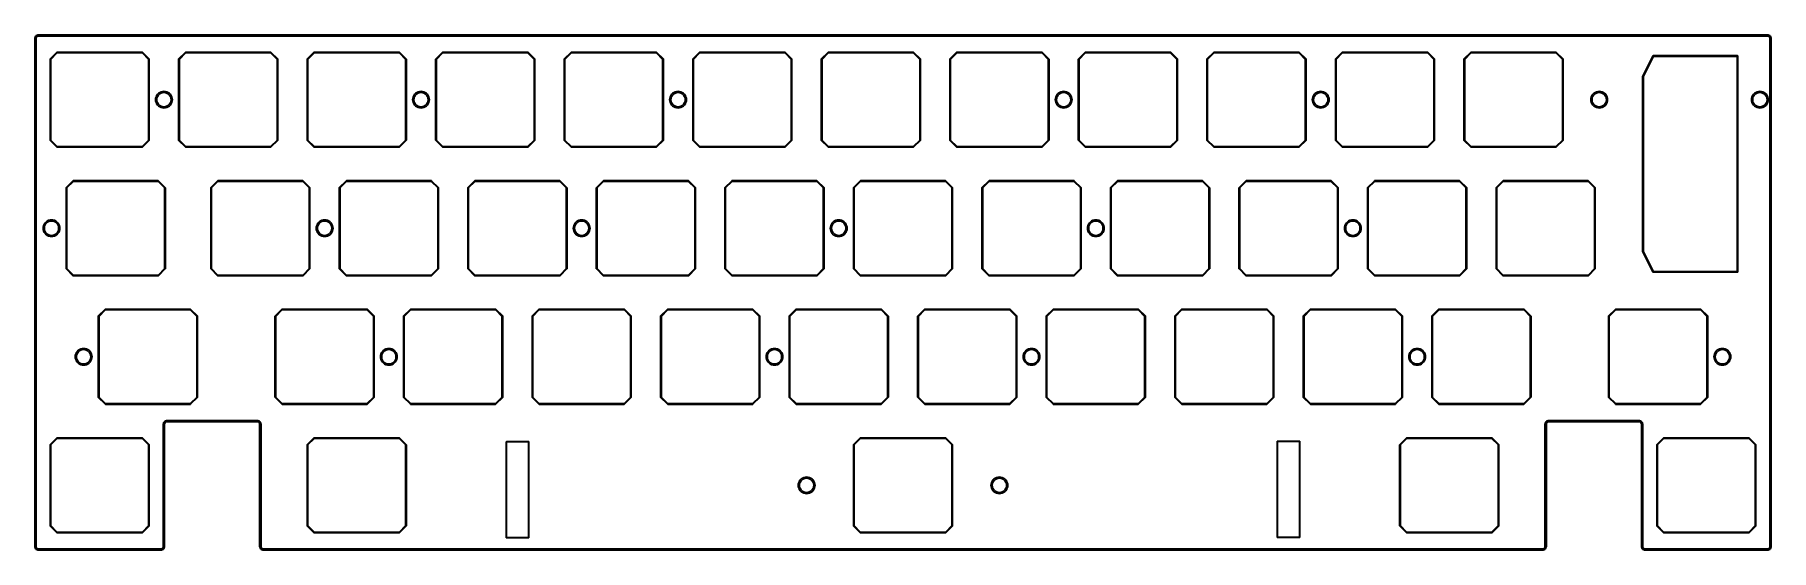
# Model space of a CAD drawing. Extents: x 0.7 to 10.8, y -4 to -1.
import ezdxf

# ---------------------------------------------------------------- set-up
doc = ezdxf.new("R2010")
doc.units = 0
doc.header["$MEASUREMENT"] = 0
doc.layers.add('BLACK', color=7, linetype='CONTINUOUS')

msp = doc.modelspace()

# ---------------------------------------------------------------- linework, layer by layer
at = {"layer": 'BLACK', "linetype": 'CONTINUOUS'}
for p, q in [((0.683563, -0.988435), (0.684155, -0.983179)), ((0.683563, -3.94906), (0.683563, -0.988435)), ((0.683563, -0.988435), (0.683563, -0.988435)), ((0.684155, -0.983179), (0.685902, -0.978186)), ((0.685902, -0.978186), (0.688717, -0.973707)), ((0.688717, -0.973707), (0.692457, -0.969967)), ((0.69251, -0.982357), (0.691437, -0.986362)), ((0.691437, -0.986362), (0.691437, -0.988435)), ((0.691437, -0.988435), (0.691437, -3.94906)), ((0.692457, -0.969967), (0.696936, -0.967152)), ((0.694583, -0.978766), (0.69251, -0.982357)), ((0.697516, -0.975833), (0.694583, -0.978766)), ((0.696936, -0.967152), (0.701929, -0.965405)), ((0.701107, -0.97376), (0.697516, -0.975833)), ((0.705112, -0.972687), (0.701107, -0.97376)), ((0.701929, -0.965405), (0.707185, -0.964813)), ((0.707185, -0.972687), (0.705112, -0.972687)), ((0.707185, -0.964813), (10.7928, -0.964813)), ((10.7928, -0.972687), (0.707185, -0.972687)), ((10.7928, -0.964813), (10.7981, -0.965405)), ((10.7949, -0.972687), (10.7928, -0.972687)), ((10.7989, -0.97376), (10.7949, -0.972687)), ((10.7981, -0.965405), (10.8031, -0.967152)), ((10.8025, -0.975833), (10.7989, -0.97376)), ((10.8054, -0.978766), (10.8025, -0.975833)), ((10.8031, -0.967152), (10.8075, -0.969966)), ((10.8075, -0.982357), (10.8054, -0.978766)), ((10.8075, -0.969966), (10.8113, -0.973707)), ((10.8086, -0.986362), (10.8075, -0.982357)), ((10.8086, -0.988429), (10.8086, -0.986362)), ((10.8086, -0.988435), (10.8086, -0.988429)), ((10.8086, -3.94906), (10.8086, -0.988435)), ((10.8113, -0.973707), (10.8141, -0.978185)), ((10.8141, -0.978185), (10.8158, -0.983178)), ((10.8158, -0.983178), (10.8164, -0.988435)), ((10.8164, -0.988435), (10.8164, -0.988435)), ((10.8164, -0.988435), (10.8164, -0.988435)), ((10.8164, -0.988435), (10.8164, -0.988435)), ((10.8164, -0.988435), (10.8164, -3.94906)), ((0.772736, -1.10753), (0.773428, -1.10586)), ((0.772736, -1.57997), (0.772736, -1.10753)), ((0.773428, -1.10586), (0.812798, -1.06649)), ((0.773428, -1.10586), (0.773428, -1.10586)), ((0.815447, -1.07052), (0.777461, -1.10851)), ((0.777461, -1.10851), (0.777461, -1.57899)), ((0.812798, -1.06649), (0.814469, -1.0658)), ((0.814469, -1.0658), (1.31053, -1.0658)), ((1.30955, -1.07052), (0.815447, -1.07052)), ((1.34754, -1.10851), (1.30955, -1.07052)), ((1.31053, -1.0658), (1.3122, -1.06649)), ((1.3122, -1.06649), (1.3122, -1.06649)), ((1.3122, -1.06649), (1.35157, -1.10586)), ((1.34754, -1.57899), (1.34754, -1.10851)), ((1.35157, -1.10586), (1.35226, -1.10753)), ((1.35226, -1.10753), (1.35226, -1.10753)), ((1.35226, -1.10753), (1.35226, -1.57997)), ((1.52274, -1.10753), (1.52343, -1.10586)), ((1.52274, -1.57997), (1.52274, -1.10753)), ((1.52343, -1.10586), (1.5628, -1.06649)), ((1.52343, -1.10586), (1.52343, -1.10586)), ((1.56545, -1.07052), (1.52746, -1.10851)), ((1.52746, -1.10851), (1.52746, -1.57899)), ((1.5628, -1.06649), (1.56447, -1.0658)), ((1.56447, -1.0658), (2.06053, -1.0658)), ((2.05955, -1.07052), (1.56545, -1.07052)), ((2.09754, -1.10851), (2.05955, -1.07052)), ((2.06053, -1.0658), (2.0622, -1.06649)), ((2.0622, -1.06649), (2.0622, -1.06649)), ((2.0622, -1.06649), (2.10157, -1.10586)), ((2.09754, -1.57899), (2.09754, -1.10851)), ((2.10157, -1.10586), (2.10226, -1.10753)), ((2.10226, -1.10753), (2.10226, -1.10753)), ((2.10226, -1.10753), (2.10226, -1.57997)), ((2.27274, -1.10753), (2.27343, -1.10586)), ((2.27274, -1.57997), (2.27274, -1.10753)), ((2.27343, -1.10586), (2.3128, -1.06649)), ((2.27343, -1.10586), (2.27343, -1.10586)), ((2.31545, -1.07052), (2.27746, -1.10851)), ((2.27746, -1.10851), (2.27746, -1.57899)), ((2.3128, -1.06649), (2.31447, -1.0658)), ((2.31447, -1.0658), (2.81053, -1.0658)), ((2.80955, -1.07052), (2.31545, -1.07052)), ((2.84754, -1.10851), (2.80955, -1.07052)), ((2.81053, -1.0658), (2.8122, -1.06649)), ((2.8122, -1.06649), (2.8122, -1.06649)), ((2.8122, -1.06649), (2.85157, -1.10586)), ((2.84754, -1.57899), (2.84754, -1.10851)), ((2.85157, -1.10586), (2.85226, -1.10753)), ((2.85226, -1.10753), (2.85226, -1.10753)), ((2.85226, -1.10753), (2.85226, -1.57997)), ((3.02274, -1.10753), (3.02343, -1.10586)), ((3.02274, -1.57997), (3.02274, -1.10753)), ((3.02343, -1.10586), (3.0628, -1.06649)), ((3.06545, -1.07052), (3.02746, -1.10851)), ((3.02746, -1.10851), (3.02746, -1.57899)), ((3.0628, -1.06649), (3.06447, -1.0658)), ((3.06447, -1.0658), (3.56053, -1.0658)), ((3.55955, -1.07052), (3.06545, -1.07052)), ((3.59754, -1.10851), (3.55955, -1.07052)), ((3.56053, -1.0658), (3.5622, -1.06649)), ((3.5622, -1.06649), (3.5622, -1.06649)), ((3.5622, -1.06649), (3.60157, -1.10586)), ((3.59754, -1.57899), (3.59754, -1.10851)), ((3.60157, -1.10586), (3.60226, -1.10753)), ((3.60226, -1.10753), (3.60226, -1.10753)), ((3.60226, -1.10753), (3.60226, -1.57997)), ((3.77274, -1.10753), (3.77343, -1.10586)), ((3.77274, -1.57997), (3.77274, -1.10753)), ((3.77343, -1.10586), (3.8128, -1.06649)), ((3.81545, -1.07052), (3.77746, -1.10851)), ((3.77746, -1.10851), (3.77746, -1.57899)), ((3.8128, -1.06649), (3.81447, -1.0658)), ((3.81447, -1.0658), (4.31053, -1.0658)), ((4.30955, -1.07052), (3.81545, -1.07052)), ((4.34754, -1.10851), (4.30955, -1.07052)), ((4.31053, -1.0658), (4.3122, -1.06649)), ((4.3122, -1.06649), (4.3122, -1.06649)), ((4.3122, -1.06649), (4.35157, -1.10586)), ((4.34754, -1.57899), (4.34754, -1.10851)), ((4.35157, -1.10586), (4.35226, -1.10753)), ((4.35226, -1.10753), (4.35226, -1.10753)), ((4.35226, -1.10753), (4.35226, -1.57997)), ((4.52274, -1.10753), (4.52343, -1.10586)), ((4.52274, -1.57997), (4.52274, -1.10753)), ((4.52343, -1.10586), (4.5628, -1.06649)), ((4.52343, -1.10586), (4.52343, -1.10586)), ((4.56545, -1.07052), (4.52746, -1.10851)), ((4.52746, -1.10851), (4.52746, -1.57899)), ((4.5628, -1.06649), (4.56447, -1.0658)), ((4.56447, -1.0658), (5.06053, -1.0658)), ((5.05955, -1.07052), (4.56545, -1.07052)), ((5.09754, -1.10851), (5.05955, -1.07052)), ((5.06053, -1.0658), (5.0622, -1.06649)), ((5.0622, -1.06649), (5.0622, -1.06649)), ((5.0622, -1.06649), (5.10157, -1.10586)), ((5.09754, -1.57899), (5.09754, -1.10851)), ((5.10157, -1.10586), (5.10226, -1.10753)), ((5.10226, -1.10753), (5.10226, -1.10753)), ((5.10226, -1.10753), (5.10226, -1.57997)), ((5.27274, -1.10753), (5.27343, -1.10586)), ((5.27274, -1.57997), (5.27274, -1.10753)), ((5.27343, -1.10586), (5.3128, -1.06649)), ((5.27343, -1.10586), (5.27343, -1.10586)), ((5.31545, -1.07052), (5.27746, -1.10851)), ((5.27746, -1.10851), (5.27746, -1.57899)), ((5.3128, -1.06649), (5.31447, -1.0658)), ((5.31447, -1.0658), (5.81053, -1.0658)), ((5.80955, -1.07052), (5.31545, -1.07052)), ((5.84754, -1.10851), (5.80955, -1.07052)), ((5.81053, -1.0658), (5.8122, -1.06649)), ((5.8122, -1.06649), (5.8122, -1.06649)), ((5.8122, -1.06649), (5.85157, -1.10586)), ((5.84754, -1.57899), (5.84754, -1.10851)), ((5.85157, -1.10586), (5.85226, -1.10753)), ((5.85226, -1.10753), (5.85226, -1.57997)), ((6.02274, -1.10753), (6.02343, -1.10586)), ((6.02274, -1.57997), (6.02274, -1.10753)), ((6.02343, -1.10586), (6.0628, -1.06649)), ((6.02343, -1.10586), (6.02343, -1.10586)), ((6.06545, -1.07052), (6.02746, -1.10851)), ((6.02746, -1.10851), (6.02746, -1.57899)), ((6.0628, -1.06649), (6.06447, -1.0658)), ((6.06447, -1.0658), (6.56053, -1.0658)), ((6.55955, -1.07052), (6.06545, -1.07052)), ((6.59754, -1.10851), (6.55955, -1.07052)), ((6.56053, -1.0658), (6.5622, -1.06649)), ((6.5622, -1.06649), (6.5622, -1.06649)), ((6.5622, -1.06649), (6.60157, -1.10586)), ((6.59754, -1.57899), (6.59754, -1.10851)), ((6.60157, -1.10586), (6.60226, -1.10753)), ((6.60226, -1.10753), (6.60226, -1.57997)), ((6.77274, -1.10753), (6.77343, -1.10586)), ((6.77274, -1.57997), (6.77274, -1.10753)), ((6.77343, -1.10586), (6.8128, -1.06649)), ((6.77343, -1.10586), (6.77343, -1.10586)), ((6.81545, -1.07052), (6.77746, -1.10851)), ((6.77746, -1.10851), (6.77746, -1.57899)), ((6.8128, -1.06649), (6.81447, -1.0658)), ((6.81447, -1.0658), (7.31053, -1.0658)), ((7.30955, -1.07052), (6.81545, -1.07052)), ((7.34754, -1.10851), (7.30955, -1.07052)), ((7.31053, -1.0658), (7.3122, -1.06649)), ((7.3122, -1.06649), (7.3122, -1.06649)), ((7.3122, -1.06649), (7.35157, -1.10586)), ((7.34754, -1.57899), (7.34754, -1.10851)), ((7.35157, -1.10586), (7.35226, -1.10753)), ((7.35226, -1.10753), (7.35226, -1.57997)), ((7.52274, -1.10753), (7.52343, -1.10586)), ((7.52274, -1.57997), (7.52274, -1.10753)), ((7.52343, -1.10586), (7.5628, -1.06649)), ((7.52343, -1.10586), (7.52343, -1.10586)), ((7.56545, -1.07052), (7.52746, -1.10851)), ((7.52746, -1.10851), (7.52746, -1.57899)), ((7.5628, -1.06649), (7.56447, -1.0658)), ((7.56447, -1.0658), (8.06053, -1.0658)), ((8.05955, -1.07052), (7.56545, -1.07052)), ((8.09754, -1.10851), (8.05955, -1.07052)), ((8.06053, -1.0658), (8.0622, -1.06649)), ((8.0622, -1.06649), (8.0622, -1.06649)), ((8.0622, -1.06649), (8.10157, -1.10586)), ((8.09754, -1.57899), (8.09754, -1.10851)), ((8.10157, -1.10586), (8.10226, -1.10753)), ((8.10226, -1.10753), (8.10226, -1.57997)), ((8.27274, -1.10753), (8.27343, -1.10586)), ((8.27274, -1.57997), (8.27274, -1.10753)), ((8.27343, -1.10586), (8.3128, -1.06649)), ((8.27343, -1.10586), (8.27343, -1.10586)), ((8.31545, -1.07052), (8.27746, -1.10851)), ((8.27746, -1.10851), (8.27746, -1.57899)), ((8.3128, -1.06649), (8.31447, -1.0658)), ((8.31447, -1.0658), (8.81053, -1.0658)), ((8.80955, -1.07052), (8.31545, -1.07052)), ((8.84754, -1.10851), (8.80955, -1.07052)), ((8.81053, -1.0658), (8.8122, -1.06649)), ((8.8122, -1.06649), (8.8122, -1.06649)), ((8.8122, -1.06649), (8.85157, -1.10586)), ((8.84754, -1.57899), (8.84754, -1.10851)), ((8.85157, -1.10586), (8.85226, -1.10753)), ((8.85226, -1.10753), (8.85226, -1.57997)), ((9.02274, -1.10753), (9.02343, -1.10586)), ((9.02274, -1.57997), (9.02274, -1.10753)), ((9.02343, -1.10586), (9.0628, -1.06649)), ((9.02343, -1.10586), (9.02343, -1.10586)), ((9.06545, -1.07052), (9.02746, -1.10851)), ((9.02746, -1.10851), (9.02746, -1.57899)), ((9.0628, -1.06649), (9.06447, -1.0658)), ((9.06447, -1.0658), (9.56053, -1.0658)), ((9.55955, -1.07052), (9.06545, -1.07052)), ((9.59754, -1.10851), (9.55955, -1.07052)), ((9.56053, -1.0658), (9.5622, -1.06649)), ((9.5622, -1.06649), (9.5622, -1.06649)), ((9.5622, -1.06649), (9.60157, -1.10586)), ((9.59754, -1.57899), (9.59754, -1.10851)), ((9.60157, -1.10586), (9.60226, -1.10753)), ((9.60226, -1.10753), (9.60226, -1.57997)), ((10.066, -1.20588), (10.1251, -1.08777)), ((10.1287, -1.09119), (10.0705, -1.2075)), ((10.1251, -1.08777), (10.1254, -1.08752)), ((10.1254, -1.08752), (10.1255, -1.08716)), ((10.1255, -1.08716), (10.1261, -1.08695)), ((10.1261, -1.08695), (10.1265, -1.08659)), ((10.1265, -1.08659), (10.1269, -1.08662)), ((10.1269, -1.08662), (10.1272, -1.08647)), ((10.1272, -1.08647), (10.3438, -1.08647)), ((10.3438, -1.09119), (10.1287, -1.09119)), ((10.3438, -1.08647), (10.6193, -1.08647)), ((10.617, -1.09119), (10.3438, -1.09119)), ((10.617, -2.34631), (10.617, -1.09119)), ((10.6193, -1.08647), (10.621, -1.08716)), ((10.621, -1.08716), (10.6217, -1.08883)), ((10.6217, -1.08883), (10.6217, -2.34867)), ((10.0658, -1.20694), (10.066, -1.20643)), ((10.0658, -2.23056), (10.0658, -1.20694)), ((10.066, -1.20643), (10.066, -1.20588)), ((10.0705, -1.2075), (10.0705, -2.23)), ((1.39488, -1.31914), (1.3998, -1.31212)), ((1.3998, -1.31212), (1.40587, -1.30605)), ((1.40813, -1.31438), (1.40296, -1.32067)), ((1.40587, -1.30605), (1.41289, -1.30113)), ((1.41442, -1.30921), (1.40813, -1.31438)), ((1.41289, -1.30113), (1.42067, -1.29751)), ((1.4216, -1.30537), (1.41442, -1.30921)), ((1.42067, -1.29751), (1.42895, -1.29529)), ((1.4294, -1.30301), (1.4216, -1.30537)), ((1.42895, -1.29529), (1.4375, -1.29454)), ((1.4375, -1.30221), (1.4294, -1.30301)), ((1.4375, -1.29454), (1.44605, -1.29529)), ((1.4456, -1.30301), (1.4375, -1.30221)), ((1.4534, -1.30537), (1.4456, -1.30301)), ((1.44605, -1.29529), (1.45433, -1.29751)), ((1.46058, -1.30921), (1.4534, -1.30537)), ((1.45433, -1.29751), (1.46211, -1.30113)), ((1.46687, -1.31438), (1.46058, -1.30921)), ((1.46211, -1.30113), (1.46913, -1.30605)), ((1.47204, -1.32067), (1.46687, -1.31438)), ((1.46913, -1.30605), (1.4752, -1.31212)), ((1.4752, -1.31212), (1.48012, -1.31914)), ((2.89488, -1.31914), (2.8998, -1.31212)), ((2.8998, -1.31212), (2.90587, -1.30605)), ((2.90813, -1.31438), (2.90296, -1.32067)), ((2.90587, -1.30605), (2.91289, -1.30113)), ((2.91442, -1.30921), (2.90813, -1.31438)), ((2.91289, -1.30113), (2.92067, -1.29751)), ((2.9216, -1.30537), (2.91442, -1.30921)), ((2.92067, -1.29751), (2.92895, -1.29529)), ((2.9294, -1.30301), (2.9216, -1.30537)), ((2.92895, -1.29529), (2.9375, -1.29454)), ((2.9375, -1.30221), (2.9294, -1.30301)), ((2.9375, -1.29454), (2.94605, -1.29529)), ((2.9456, -1.30301), (2.9375, -1.30221)), ((2.9534, -1.30537), (2.9456, -1.30301)), ((2.94605, -1.29529), (2.95433, -1.29751)), ((2.96058, -1.30921), (2.9534, -1.30537)), ((2.95433, -1.29751), (2.96211, -1.30113)), ((2.96687, -1.31438), (2.96058, -1.30921)), ((2.96211, -1.30113), (2.96913, -1.30605)), ((2.97204, -1.32067), (2.96687, -1.31438)), ((2.96913, -1.30605), (2.9752, -1.31212)), ((2.9752, -1.31212), (2.98012, -1.31914)), ((4.39488, -1.31914), (4.3998, -1.31212)), ((4.3998, -1.31212), (4.40587, -1.30605)), ((4.40813, -1.31438), (4.40296, -1.32067)), ((4.40587, -1.30605), (4.41289, -1.30113)), ((4.41442, -1.30921), (4.40813, -1.31438)), ((4.41289, -1.30113), (4.42067, -1.29751)), ((4.4216, -1.30537), (4.41442, -1.30921)), ((4.42067, -1.29751), (4.42895, -1.29529)), ((4.4294, -1.30301), (4.4216, -1.30537)), ((4.42895, -1.29529), (4.4375, -1.29454)), ((4.4375, -1.30221), (4.4294, -1.30301)), ((4.4375, -1.29454), (4.44605, -1.29529)), ((4.4456, -1.30301), (4.4375, -1.30221)), ((4.4534, -1.30537), (4.4456, -1.30301)), ((4.44605, -1.29529), (4.45433, -1.29751)), ((4.46058, -1.30921), (4.4534, -1.30537)), ((4.45433, -1.29751), (4.46211, -1.30113)), ((4.46687, -1.31438), (4.46058, -1.30921)), ((4.46211, -1.30113), (4.46913, -1.30605)), ((4.47204, -1.32067), (4.46687, -1.31438)), ((4.46913, -1.30605), (4.4752, -1.31212)), ((4.4752, -1.31212), (4.48012, -1.31914)), ((6.64488, -1.31914), (6.6498, -1.31212)), ((6.6498, -1.31212), (6.65587, -1.30605)), ((6.65813, -1.31438), (6.65296, -1.32067)), ((6.65587, -1.30605), (6.66289, -1.30113)), ((6.66442, -1.30921), (6.65813, -1.31438)), ((6.66289, -1.30113), (6.67067, -1.29751)), ((6.6716, -1.30537), (6.66442, -1.30921)), ((6.67067, -1.29751), (6.67895, -1.29529)), ((6.6794, -1.30301), (6.6716, -1.30537)), ((6.67895, -1.29529), (6.6875, -1.29454)), ((6.6875, -1.30221), (6.6794, -1.30301)), ((6.6875, -1.29454), (6.69605, -1.29529)), ((6.6956, -1.30301), (6.6875, -1.30221)), ((6.7034, -1.30537), (6.6956, -1.30301)), ((6.69605, -1.29529), (6.70433, -1.29751)), ((6.71058, -1.30921), (6.7034, -1.30537)), ((6.70433, -1.29751), (6.71211, -1.30113)), ((6.71687, -1.31438), (6.71058, -1.30921)), ((6.71211, -1.30113), (6.71913, -1.30605)), ((6.72204, -1.32067), (6.71687, -1.31438)), ((6.71913, -1.30605), (6.7252, -1.31212)), ((6.7252, -1.31212), (6.73012, -1.31914)), ((8.14488, -1.31914), (8.1498, -1.31212)), ((8.1498, -1.31212), (8.15587, -1.30605)), ((8.15813, -1.31438), (8.15296, -1.32067)), ((8.15587, -1.30605), (8.16289, -1.30113)), ((8.16442, -1.30921), (8.15813, -1.31438)), ((8.16289, -1.30113), (8.17067, -1.29751)), ((8.1716, -1.30537), (8.16442, -1.30921)), ((8.17067, -1.29751), (8.17895, -1.29529)), ((8.1794, -1.30301), (8.1716, -1.30537)), ((8.17895, -1.29529), (8.1875, -1.29454)), ((8.1875, -1.30221), (8.1794, -1.30301)), ((8.1875, -1.29454), (8.19605, -1.29529)), ((8.1956, -1.30301), (8.1875, -1.30221)), ((8.2034, -1.30537), (8.1956, -1.30301)), ((8.19605, -1.29529), (8.20433, -1.29751)), ((8.21058, -1.30921), (8.2034, -1.30537)), ((8.20433, -1.29751), (8.21211, -1.30113)), ((8.21687, -1.31438), (8.21058, -1.30921)), ((8.21211, -1.30113), (8.21913, -1.30605)), ((8.22204, -1.32067), (8.21687, -1.31438)), ((8.21913, -1.30605), (8.2252, -1.31212)), ((8.2252, -1.31212), (8.23012, -1.31914)), ((9.76988, -1.31914), (9.7748, -1.31212)), ((9.7748, -1.31212), (9.78087, -1.30605)), ((9.78313, -1.31438), (9.77796, -1.32067)), ((9.78087, -1.30605), (9.78789, -1.30113)), ((9.78942, -1.30921), (9.78313, -1.31438)), ((9.78789, -1.30113), (9.79567, -1.29751)), ((9.7966, -1.30537), (9.78942, -1.30921)), ((9.79567, -1.29751), (9.80395, -1.29529)), ((9.8044, -1.30301), (9.7966, -1.30537)), ((9.80395, -1.29529), (9.8125, -1.29454)), ((9.8125, -1.30221), (9.8044, -1.30301)), ((9.8125, -1.29454), (9.82105, -1.29529)), ((9.8206, -1.30301), (9.8125, -1.30221)), ((9.8284, -1.30537), (9.8206, -1.30301)), ((9.82105, -1.29529), (9.82933, -1.29751)), ((9.83558, -1.30921), (9.8284, -1.30537)), ((9.82933, -1.29751), (9.83711, -1.30113)), ((9.84187, -1.31438), (9.83558, -1.30921)), ((9.83711, -1.30113), (9.84413, -1.30605)), ((9.84704, -1.32067), (9.84187, -1.31438)), ((9.84413, -1.30605), (9.8502, -1.31212)), ((9.8502, -1.31212), (9.85512, -1.31914)), ((10.7074, -1.31914), (10.7123, -1.31212)), ((10.7123, -1.31212), (10.7184, -1.30605)), ((10.7206, -1.31438), (10.7155, -1.32067)), ((10.7184, -1.30605), (10.7254, -1.30113)), ((10.7269, -1.30921), (10.7206, -1.31438)), ((10.7254, -1.30113), (10.7332, -1.29751)), ((10.7341, -1.30537), (10.7269, -1.30921)), ((10.7332, -1.29751), (10.7415, -1.29529)), ((10.7419, -1.30301), (10.7341, -1.30537)), ((10.7415, -1.29529), (10.75, -1.29454)), ((10.75, -1.30221), (10.7419, -1.30301)), ((10.75, -1.29454), (10.7585, -1.29529)), ((10.7581, -1.30301), (10.75, -1.30221)), ((10.7659, -1.30537), (10.7581, -1.30301)), ((10.7585, -1.29529), (10.7668, -1.29751)), ((10.7731, -1.30921), (10.7659, -1.30537)), ((10.7668, -1.29751), (10.7746, -1.30113)), ((10.7794, -1.31438), (10.7731, -1.30921)), ((10.7746, -1.30113), (10.7816, -1.30605)), ((10.7845, -1.32067), (10.7794, -1.31438)), ((10.7816, -1.30605), (10.7877, -1.31212)), ((10.7877, -1.31212), (10.7926, -1.31914)), ((1.38829, -1.34375), (1.38904, -1.3352)), ((1.38904, -1.3523), (1.38829, -1.34375)), ((1.38904, -1.3352), (1.39126, -1.32692)), ((1.39126, -1.36058), (1.38904, -1.3523)), ((1.39126, -1.32692), (1.39488, -1.31914)), ((1.39488, -1.36836), (1.39126, -1.36058)), ((1.3998, -1.37538), (1.39488, -1.36836)), ((1.39676, -1.33565), (1.39596, -1.34375)), ((1.39596, -1.34375), (1.39676, -1.35185)), ((1.39912, -1.32785), (1.39676, -1.33565)), ((1.39676, -1.35185), (1.39912, -1.35965)), ((1.40296, -1.32067), (1.39912, -1.32785)), ((1.39912, -1.35965), (1.40296, -1.36683)), ((1.40587, -1.38145), (1.3998, -1.37538)), ((1.40296, -1.36683), (1.40813, -1.37312)), ((1.41289, -1.38637), (1.40587, -1.38145)), ((1.40813, -1.37312), (1.41442, -1.37829)), ((1.42067, -1.38999), (1.41289, -1.38637)), ((1.41442, -1.37829), (1.4216, -1.38213)), ((1.42895, -1.39221), (1.42067, -1.38999)), ((1.4216, -1.38213), (1.4294, -1.38449)), ((1.4375, -1.39296), (1.42895, -1.39221)), ((1.4294, -1.38449), (1.4375, -1.38529)), ((1.4375, -1.38529), (1.4456, -1.38449)), ((1.44605, -1.39221), (1.4375, -1.39296)), ((1.4456, -1.38449), (1.4534, -1.38213)), ((1.45433, -1.38999), (1.44605, -1.39221)), ((1.4534, -1.38213), (1.46058, -1.37829)), ((1.46211, -1.38637), (1.45433, -1.38999)), ((1.46058, -1.37829), (1.46687, -1.37312)), ((1.46913, -1.38145), (1.46211, -1.38637)), ((1.46687, -1.37312), (1.47204, -1.36683)), ((1.4752, -1.37538), (1.46913, -1.38145)), ((1.47588, -1.32785), (1.47204, -1.32067)), ((1.47204, -1.36683), (1.47588, -1.35965)), ((1.48012, -1.36836), (1.4752, -1.37538)), ((1.47824, -1.33565), (1.47588, -1.32785)), ((1.47588, -1.35965), (1.47824, -1.35185)), ((1.47904, -1.34375), (1.47824, -1.33565)), ((1.47824, -1.35185), (1.47904, -1.34375)), ((1.48012, -1.31914), (1.48374, -1.32692)), ((1.48374, -1.36058), (1.48012, -1.36836)), ((1.48374, -1.32692), (1.48596, -1.3352)), ((1.48596, -1.3523), (1.48374, -1.36058)), ((1.48596, -1.3352), (1.48671, -1.34375)), ((1.48671, -1.34375), (1.48596, -1.3523)), ((2.88829, -1.34375), (2.88904, -1.3352)), ((2.88904, -1.3523), (2.88829, -1.34375)), ((2.88904, -1.3352), (2.89126, -1.32692)), ((2.89126, -1.36058), (2.88904, -1.3523)), ((2.89126, -1.32692), (2.89488, -1.31914)), ((2.89488, -1.36836), (2.89126, -1.36058)), ((2.8998, -1.37538), (2.89488, -1.36836)), ((2.89676, -1.33565), (2.89596, -1.34375)), ((2.89596, -1.34375), (2.89676, -1.35185)), ((2.89912, -1.32785), (2.89676, -1.33565)), ((2.89676, -1.35185), (2.89912, -1.35965)), ((2.90296, -1.32067), (2.89912, -1.32785)), ((2.89912, -1.35965), (2.90296, -1.36683)), ((2.90587, -1.38145), (2.8998, -1.37538)), ((2.90296, -1.36683), (2.90813, -1.37312)), ((2.91289, -1.38637), (2.90587, -1.38145)), ((2.90813, -1.37312), (2.91442, -1.37829)), ((2.92067, -1.38999), (2.91289, -1.38637)), ((2.91442, -1.37829), (2.9216, -1.38213)), ((2.92895, -1.39221), (2.92067, -1.38999)), ((2.9216, -1.38213), (2.9294, -1.38449)), ((2.9375, -1.39296), (2.92895, -1.39221)), ((2.9294, -1.38449), (2.9375, -1.38529)), ((2.9375, -1.38529), (2.9456, -1.38449)), ((2.94605, -1.39221), (2.9375, -1.39296)), ((2.9456, -1.38449), (2.9534, -1.38213)), ((2.95433, -1.38999), (2.94605, -1.39221)), ((2.9534, -1.38213), (2.96058, -1.37829)), ((2.96211, -1.38637), (2.95433, -1.38999)), ((2.96058, -1.37829), (2.96687, -1.37312)), ((2.96913, -1.38145), (2.96211, -1.38637)), ((2.96687, -1.37312), (2.97204, -1.36683)), ((2.9752, -1.37538), (2.96913, -1.38145)), ((2.97588, -1.32785), (2.97204, -1.32067)), ((2.97204, -1.36683), (2.97588, -1.35965)), ((2.98012, -1.36836), (2.9752, -1.37538)), ((2.97824, -1.33565), (2.97588, -1.32785)), ((2.97588, -1.35965), (2.97824, -1.35185)), ((2.97904, -1.34375), (2.97824, -1.33565)), ((2.97824, -1.35185), (2.97904, -1.34375)), ((2.98012, -1.31914), (2.98374, -1.32692)), ((2.98374, -1.36058), (2.98012, -1.36836)), ((2.98374, -1.32692), (2.98596, -1.3352)), ((2.98596, -1.3523), (2.98374, -1.36058)), ((2.98596, -1.3352), (2.98671, -1.34375)), ((2.98671, -1.34375), (2.98596, -1.3523)), ((4.38829, -1.34375), (4.38904, -1.3352)), ((4.38904, -1.3523), (4.38829, -1.34375)), ((4.38904, -1.3352), (4.39126, -1.32692)), ((4.39126, -1.36058), (4.38904, -1.3523)), ((4.39126, -1.32692), (4.39488, -1.31914)), ((4.39488, -1.36836), (4.39126, -1.36058)), ((4.3998, -1.37538), (4.39488, -1.36836)), ((4.39676, -1.33565), (4.39596, -1.34375)), ((4.39596, -1.34375), (4.39676, -1.35185)), ((4.39912, -1.32785), (4.39676, -1.33565)), ((4.39676, -1.35185), (4.39912, -1.35965)), ((4.40296, -1.32067), (4.39912, -1.32785)), ((4.39912, -1.35965), (4.40296, -1.36683)), ((4.40587, -1.38145), (4.3998, -1.37538)), ((4.40296, -1.36683), (4.40813, -1.37312)), ((4.41289, -1.38637), (4.40587, -1.38145)), ((4.40813, -1.37312), (4.41442, -1.37829)), ((4.42067, -1.38999), (4.41289, -1.38637)), ((4.41442, -1.37829), (4.4216, -1.38213)), ((4.42895, -1.39221), (4.42067, -1.38999)), ((4.4216, -1.38213), (4.4294, -1.38449)), ((4.4375, -1.39296), (4.42895, -1.39221)), ((4.4294, -1.38449), (4.4375, -1.38529)), ((4.4375, -1.38529), (4.4456, -1.38449)), ((4.44605, -1.39221), (4.4375, -1.39296)), ((4.4456, -1.38449), (4.4534, -1.38213)), ((4.45433, -1.38999), (4.44605, -1.39221)), ((4.4534, -1.38213), (4.46058, -1.37829)), ((4.46211, -1.38637), (4.45433, -1.38999)), ((4.46058, -1.37829), (4.46687, -1.37312)), ((4.46913, -1.38145), (4.46211, -1.38637)), ((4.46687, -1.37312), (4.47204, -1.36683)), ((4.4752, -1.37538), (4.46913, -1.38145)), ((4.47588, -1.32785), (4.47204, -1.32067)), ((4.47204, -1.36683), (4.47588, -1.35965)), ((4.48012, -1.36836), (4.4752, -1.37538)), ((4.47824, -1.33565), (4.47588, -1.32785)), ((4.47588, -1.35965), (4.47824, -1.35185)), ((4.47904, -1.34375), (4.47824, -1.33565)), ((4.47824, -1.35185), (4.47904, -1.34375)), ((4.48012, -1.31914), (4.48374, -1.32692)), ((4.48374, -1.36058), (4.48012, -1.36836)), ((4.48374, -1.32692), (4.48596, -1.3352)), ((4.48596, -1.3523), (4.48374, -1.36058)), ((4.48596, -1.3352), (4.48671, -1.34375)), ((4.48671, -1.34375), (4.48596, -1.3523)), ((6.63829, -1.34375), (6.63904, -1.3352)), ((6.63904, -1.3523), (6.63829, -1.34375)), ((6.63904, -1.3352), (6.64126, -1.32692)), ((6.64126, -1.36058), (6.63904, -1.3523)), ((6.64126, -1.32692), (6.64488, -1.31914)), ((6.64488, -1.36836), (6.64126, -1.36058)), ((6.6498, -1.37538), (6.64488, -1.36836)), ((6.64676, -1.33565), (6.64596, -1.34375)), ((6.64596, -1.34375), (6.64676, -1.35185)), ((6.64912, -1.32785), (6.64676, -1.33565)), ((6.64676, -1.35185), (6.64912, -1.35965)), ((6.65296, -1.32067), (6.64912, -1.32785)), ((6.64912, -1.35965), (6.65296, -1.36683)), ((6.65587, -1.38145), (6.6498, -1.37538)), ((6.65296, -1.36683), (6.65813, -1.37312)), ((6.66289, -1.38637), (6.65587, -1.38145)), ((6.65813, -1.37312), (6.66442, -1.37829)), ((6.67067, -1.38999), (6.66289, -1.38637)), ((6.66442, -1.37829), (6.6716, -1.38213)), ((6.67895, -1.39221), (6.67067, -1.38999)), ((6.6716, -1.38213), (6.6794, -1.38449)), ((6.6875, -1.39296), (6.67895, -1.39221)), ((6.6794, -1.38449), (6.6875, -1.38529)), ((6.6875, -1.38529), (6.6956, -1.38449)), ((6.69605, -1.39221), (6.6875, -1.39296)), ((6.6956, -1.38449), (6.7034, -1.38213)), ((6.70433, -1.38999), (6.69605, -1.39221)), ((6.7034, -1.38213), (6.71058, -1.37829)), ((6.71211, -1.38637), (6.70433, -1.38999)), ((6.71058, -1.37829), (6.71687, -1.37312)), ((6.71913, -1.38145), (6.71211, -1.38637)), ((6.71687, -1.37312), (6.72204, -1.36683)), ((6.7252, -1.37538), (6.71913, -1.38145)), ((6.72588, -1.32785), (6.72204, -1.32067)), ((6.72204, -1.36683), (6.72588, -1.35965)), ((6.73012, -1.36836), (6.7252, -1.37538)), ((6.72824, -1.33565), (6.72588, -1.32785)), ((6.72588, -1.35965), (6.72824, -1.35185)), ((6.72904, -1.34375), (6.72824, -1.33565)), ((6.72824, -1.35185), (6.72904, -1.34375)), ((6.73012, -1.31914), (6.73374, -1.32692)), ((6.73374, -1.36058), (6.73012, -1.36836)), ((6.73374, -1.32692), (6.73596, -1.3352)), ((6.73596, -1.3523), (6.73374, -1.36058)), ((6.73596, -1.3352), (6.73671, -1.34375)), ((6.73671, -1.34375), (6.73596, -1.3523)), ((8.13829, -1.34375), (8.13904, -1.3352)), ((8.13904, -1.3523), (8.13829, -1.34375)), ((8.13904, -1.3352), (8.14126, -1.32692)), ((8.14126, -1.36058), (8.13904, -1.3523)), ((8.14126, -1.32692), (8.14488, -1.31914)), ((8.14488, -1.36836), (8.14126, -1.36058)), ((8.1498, -1.37538), (8.14488, -1.36836)), ((8.14676, -1.33565), (8.14596, -1.34375)), ((8.14596, -1.34375), (8.14676, -1.35185)), ((8.14912, -1.32785), (8.14676, -1.33565)), ((8.14676, -1.35185), (8.14912, -1.35965)), ((8.15296, -1.32067), (8.14912, -1.32785)), ((8.14912, -1.35965), (8.15296, -1.36683)), ((8.15587, -1.38145), (8.1498, -1.37538)), ((8.15296, -1.36683), (8.15813, -1.37312)), ((8.16289, -1.38637), (8.15587, -1.38145)), ((8.15813, -1.37312), (8.16442, -1.37829)), ((8.17067, -1.38999), (8.16289, -1.38637)), ((8.16442, -1.37829), (8.1716, -1.38213)), ((8.17895, -1.39221), (8.17067, -1.38999)), ((8.1716, -1.38213), (8.1794, -1.38449)), ((8.1875, -1.39296), (8.17895, -1.39221)), ((8.1794, -1.38449), (8.1875, -1.38529)), ((8.1875, -1.38529), (8.1956, -1.38449)), ((8.19605, -1.39221), (8.1875, -1.39296)), ((8.1956, -1.38449), (8.2034, -1.38213)), ((8.20433, -1.38999), (8.19605, -1.39221)), ((8.2034, -1.38213), (8.21058, -1.37829)), ((8.21211, -1.38637), (8.20433, -1.38999)), ((8.21058, -1.37829), (8.21687, -1.37312)), ((8.21913, -1.38145), (8.21211, -1.38637)), ((8.21687, -1.37312), (8.22204, -1.36683)), ((8.2252, -1.37538), (8.21913, -1.38145)), ((8.22588, -1.32785), (8.22204, -1.32067)), ((8.22204, -1.36683), (8.22588, -1.35965)), ((8.23012, -1.36836), (8.2252, -1.37538)), ((8.22824, -1.33565), (8.22588, -1.32785)), ((8.22588, -1.35965), (8.22824, -1.35185)), ((8.22904, -1.34375), (8.22824, -1.33565)), ((8.22824, -1.35185), (8.22904, -1.34375)), ((8.23012, -1.31914), (8.23374, -1.32692)), ((8.23374, -1.36058), (8.23012, -1.36836)), ((8.23374, -1.32692), (8.23596, -1.3352)), ((8.23596, -1.3523), (8.23374, -1.36058)), ((8.23596, -1.3352), (8.23671, -1.34375)), ((8.23671, -1.34375), (8.23596, -1.3523)), ((9.76329, -1.34375), (9.76404, -1.3352)), ((9.76404, -1.3523), (9.76329, -1.34375)), ((9.76404, -1.3352), (9.76626, -1.32692)), ((9.76626, -1.36058), (9.76404, -1.3523)), ((9.76626, -1.32692), (9.76988, -1.31914)), ((9.76988, -1.36836), (9.76626, -1.36058)), ((9.7748, -1.37538), (9.76988, -1.36836)), ((9.77176, -1.33565), (9.77096, -1.34375)), ((9.77096, -1.34375), (9.77176, -1.35185)), ((9.77412, -1.32785), (9.77176, -1.33565)), ((9.77176, -1.35185), (9.77412, -1.35965)), ((9.77796, -1.32067), (9.77412, -1.32785)), ((9.77412, -1.35965), (9.77796, -1.36683)), ((9.78087, -1.38145), (9.7748, -1.37538)), ((9.77796, -1.36683), (9.78313, -1.37312)), ((9.78789, -1.38637), (9.78087, -1.38145)), ((9.78313, -1.37312), (9.78942, -1.37829)), ((9.79567, -1.38999), (9.78789, -1.38637)), ((9.78942, -1.37829), (9.7966, -1.38213)), ((9.80395, -1.39221), (9.79567, -1.38999)), ((9.7966, -1.38213), (9.8044, -1.38449)), ((9.8125, -1.39296), (9.80395, -1.39221)), ((9.8044, -1.38449), (9.8125, -1.38529)), ((9.8125, -1.38529), (9.8206, -1.38449)), ((9.82105, -1.39221), (9.8125, -1.39296)), ((9.8206, -1.38449), (9.8284, -1.38213)), ((9.82933, -1.38999), (9.82105, -1.39221)), ((9.8284, -1.38213), (9.83558, -1.37829)), ((9.83711, -1.38637), (9.82933, -1.38999)), ((9.83558, -1.37829), (9.84187, -1.37312)), ((9.84413, -1.38145), (9.83711, -1.38637)), ((9.84187, -1.37312), (9.84704, -1.36683)), ((9.8502, -1.37538), (9.84413, -1.38145)), ((9.85088, -1.32785), (9.84704, -1.32067)), ((9.84704, -1.36683), (9.85088, -1.35965)), ((9.85512, -1.36836), (9.8502, -1.37538)), ((9.85324, -1.33565), (9.85088, -1.32785)), ((9.85088, -1.35965), (9.85324, -1.35185)), ((9.85404, -1.34375), (9.85324, -1.33565)), ((9.85324, -1.35185), (9.85404, -1.34375)), ((9.85512, -1.31914), (9.85874, -1.32692)), ((9.85874, -1.36058), (9.85512, -1.36836)), ((9.85874, -1.32692), (9.86096, -1.3352)), ((9.86096, -1.3523), (9.85874, -1.36058)), ((9.86096, -1.3352), (9.86171, -1.34375)), ((9.86171, -1.34375), (9.86096, -1.3523)), ((10.7008, -1.34375), (10.7015, -1.3352)), ((10.7015, -1.3523), (10.7008, -1.34375)), ((10.7015, -1.3352), (10.7038, -1.32692)), ((10.7038, -1.36058), (10.7015, -1.3523)), ((10.7038, -1.32692), (10.7074, -1.31914)), ((10.7074, -1.36836), (10.7038, -1.36058)), ((10.7123, -1.37538), (10.7074, -1.36836)), ((10.7093, -1.33565), (10.7085, -1.34375)), ((10.7085, -1.34375), (10.7093, -1.35185)), ((10.7116, -1.32785), (10.7093, -1.33565)), ((10.7093, -1.35185), (10.7116, -1.35965)), ((10.7155, -1.32067), (10.7116, -1.32785)), ((10.7116, -1.35965), (10.7155, -1.36683)), ((10.7184, -1.38145), (10.7123, -1.37538)), ((10.7155, -1.36683), (10.7206, -1.37312)), ((10.7254, -1.38637), (10.7184, -1.38145)), ((10.7206, -1.37312), (10.7269, -1.37829)), ((10.7332, -1.38999), (10.7254, -1.38637)), ((10.7269, -1.37829), (10.7341, -1.38213)), ((10.7415, -1.39221), (10.7332, -1.38999)), ((10.7341, -1.38213), (10.7419, -1.38449)), ((10.75, -1.39296), (10.7415, -1.39221)), ((10.7419, -1.38449), (10.75, -1.38529)), ((10.75, -1.38529), (10.7581, -1.38449)), ((10.7585, -1.39221), (10.75, -1.39296)), ((10.7581, -1.38449), (10.7659, -1.38213)), ((10.7668, -1.38999), (10.7585, -1.39221)), ((10.7659, -1.38213), (10.7731, -1.37829)), ((10.7746, -1.38637), (10.7668, -1.38999)), ((10.7731, -1.37829), (10.7794, -1.37312)), ((10.7816, -1.38145), (10.7746, -1.38637)), ((10.7794, -1.37312), (10.7845, -1.36683)), ((10.7877, -1.37538), (10.7816, -1.38145)), ((10.7884, -1.32785), (10.7845, -1.32067)), ((10.7845, -1.36683), (10.7884, -1.35965)), ((10.7926, -1.36836), (10.7877, -1.37538)), ((10.7907, -1.33565), (10.7884, -1.32785)), ((10.7884, -1.35965), (10.7907, -1.35185)), ((10.7915, -1.34375), (10.7907, -1.33565)), ((10.7907, -1.35185), (10.7915, -1.34375)), ((10.7926, -1.31914), (10.7962, -1.32692)), ((10.7962, -1.36058), (10.7926, -1.36836)), ((10.7962, -1.32692), (10.7985, -1.3352)), ((10.7985, -1.3523), (10.7962, -1.36058)), ((10.7985, -1.3352), (10.7992, -1.34375)), ((10.7992, -1.34375), (10.7985, -1.3523)), ((0.773428, -1.58164), (0.772736, -1.57997)), ((0.812798, -1.62101), (0.773428, -1.58164)), ((0.773428, -1.58164), (0.773428, -1.58164)), ((0.777461, -1.57899), (0.815447, -1.61698)), ((0.814469, -1.6217), (0.812798, -1.62101)), ((0.815447, -1.61698), (1.30955, -1.61698)), ((1.30955, -1.61698), (1.34754, -1.57899)), ((1.3122, -1.62101), (1.31053, -1.6217)), ((1.35157, -1.58164), (1.3122, -1.62101)), ((1.3122, -1.62101), (1.3122, -1.62101)), ((1.35226, -1.57997), (1.35157, -1.58164)), ((1.52343, -1.58164), (1.52274, -1.57997)), ((1.5628, -1.62101), (1.52343, -1.58164)), ((1.52343, -1.58164), (1.52343, -1.58164)), ((1.52746, -1.57899), (1.56545, -1.61698)), ((1.56447, -1.6217), (1.5628, -1.62101)), ((1.56545, -1.61698), (2.05955, -1.61698)), ((2.05955, -1.61698), (2.09754, -1.57899)), ((2.0622, -1.62101), (2.06053, -1.6217)), ((2.10157, -1.58164), (2.0622, -1.62101)), ((2.10226, -1.57997), (2.10157, -1.58164)), ((2.27343, -1.58164), (2.27274, -1.57997)), ((2.3128, -1.62101), (2.27343, -1.58164)), ((2.27343, -1.58164), (2.27343, -1.58164)), ((2.27746, -1.57899), (2.31545, -1.61698)), ((2.31447, -1.6217), (2.3128, -1.62101)), ((2.31545, -1.61698), (2.80955, -1.61698)), ((2.80955, -1.61698), (2.84754, -1.57899)), ((2.8122, -1.62101), (2.81053, -1.6217)), ((2.85157, -1.58164), (2.8122, -1.62101)), ((2.85226, -1.57997), (2.85157, -1.58164)), ((3.02343, -1.58164), (3.02274, -1.57997)), ((3.0628, -1.62101), (3.02343, -1.58164)), ((3.02343, -1.58164), (3.02343, -1.58164)), ((3.02746, -1.57899), (3.06545, -1.61698)), ((3.06447, -1.6217), (3.0628, -1.62101)), ((3.06545, -1.61698), (3.55955, -1.61698)), ((3.55955, -1.61698), (3.59754, -1.57899)), ((3.5622, -1.62101), (3.56053, -1.6217)), ((3.60157, -1.58164), (3.5622, -1.62101)), ((3.60226, -1.57997), (3.60157, -1.58164)), ((3.77343, -1.58164), (3.77274, -1.57997)), ((3.8128, -1.62101), (3.77343, -1.58164)), ((3.77343, -1.58164), (3.77343, -1.58164)), ((3.77746, -1.57899), (3.81545, -1.61698)), ((3.81447, -1.6217), (3.8128, -1.62101)), ((3.81545, -1.61698), (4.30955, -1.61698)), ((4.30955, -1.61698), (4.34754, -1.57899)), ((4.3122, -1.62101), (4.31053, -1.6217)), ((4.35157, -1.58164), (4.3122, -1.62101)), ((4.3122, -1.62101), (4.3122, -1.62101)), ((4.35226, -1.57997), (4.35157, -1.58164)), ((4.52343, -1.58164), (4.52274, -1.57997)), ((4.5628, -1.62101), (4.52343, -1.58164)), ((4.52343, -1.58164), (4.52343, -1.58164)), ((4.52746, -1.57899), (4.56545, -1.61698)), ((4.56447, -1.6217), (4.5628, -1.62101)), ((4.56545, -1.61698), (5.05955, -1.61698)), ((5.05955, -1.61698), (5.09754, -1.57899)), ((5.0622, -1.62101), (5.06053, -1.6217)), ((5.10157, -1.58164), (5.0622, -1.62101)), ((5.0622, -1.62101), (5.0622, -1.62101)), ((5.10226, -1.57997), (5.10157, -1.58164)), ((5.27343, -1.58164), (5.27274, -1.57997)), ((5.3128, -1.62101), (5.27343, -1.58164)), ((5.27343, -1.58164), (5.27343, -1.58164)), ((5.27746, -1.57899), (5.31545, -1.61698)), ((5.31447, -1.6217), (5.3128, -1.62101)), ((5.31545, -1.61698), (5.80955, -1.61698)), ((5.80955, -1.61698), (5.84754, -1.57899)), ((5.8122, -1.62101), (5.81053, -1.6217)), ((5.85157, -1.58164), (5.8122, -1.62101)), ((5.8122, -1.62101), (5.8122, -1.62101)), ((5.85226, -1.57997), (5.85157, -1.58164)), ((6.02343, -1.58164), (6.02274, -1.57997)), ((6.0628, -1.62101), (6.02343, -1.58164)), ((6.02343, -1.58164), (6.02343, -1.58164)), ((6.02746, -1.57899), (6.06545, -1.61698)), ((6.06447, -1.6217), (6.0628, -1.62101)), ((6.06545, -1.61698), (6.55955, -1.61698)), ((6.55955, -1.61698), (6.59754, -1.57899)), ((6.5622, -1.62101), (6.56053, -1.6217)), ((6.60157, -1.58164), (6.5622, -1.62101)), ((6.5622, -1.62101), (6.5622, -1.62101)), ((6.60226, -1.57997), (6.60157, -1.58164)), ((6.77343, -1.58164), (6.77274, -1.57997)), ((6.8128, -1.62101), (6.77343, -1.58164)), ((6.77343, -1.58164), (6.77343, -1.58164)), ((6.77746, -1.57899), (6.81545, -1.61698)), ((6.81447, -1.6217), (6.8128, -1.62101)), ((6.81545, -1.61698), (7.30955, -1.61698)), ((7.30955, -1.61698), (7.34754, -1.57899)), ((7.3122, -1.62101), (7.31053, -1.6217)), ((7.35157, -1.58164), (7.3122, -1.62101)), ((7.3122, -1.62101), (7.3122, -1.62101)), ((7.35226, -1.57997), (7.35157, -1.58164)), ((7.52343, -1.58164), (7.52274, -1.57997)), ((7.5628, -1.62101), (7.52343, -1.58164)), ((7.52343, -1.58164), (7.52343, -1.58164)), ((7.52746, -1.57899), (7.56545, -1.61698)), ((7.56447, -1.6217), (7.5628, -1.62101)), ((7.56545, -1.61698), (8.05955, -1.61698)), ((8.05955, -1.61698), (8.09754, -1.57899)), ((8.0622, -1.62101), (8.06053, -1.6217)), ((8.10157, -1.58164), (8.0622, -1.62101)), ((8.0622, -1.62101), (8.0622, -1.62101)), ((8.10226, -1.57997), (8.10157, -1.58164)), ((8.27343, -1.58164), (8.27274, -1.57997)), ((8.3128, -1.62101), (8.27343, -1.58164)), ((8.27343, -1.58164), (8.27343, -1.58164)), ((8.27746, -1.57899), (8.31545, -1.61698)), ((8.31447, -1.6217), (8.3128, -1.62101)), ((8.31545, -1.61698), (8.80955, -1.61698)), ((8.80955, -1.61698), (8.84754, -1.57899)), ((8.8122, -1.62101), (8.81053, -1.6217)), ((8.85157, -1.58164), (8.8122, -1.62101)), ((8.8122, -1.62101), (8.8122, -1.62101)), ((8.85226, -1.57997), (8.85157, -1.58164)), ((9.02343, -1.58164), (9.02274, -1.57997)), ((9.0628, -1.62101), (9.02343, -1.58164)), ((9.02343, -1.58164), (9.02343, -1.58164)), ((9.02746, -1.57899), (9.06545, -1.61698)), ((9.06447, -1.6217), (9.0628, -1.62101)), ((9.06545, -1.61698), (9.55955, -1.61698)), ((9.55955, -1.61698), (9.59754, -1.57899)), ((9.5622, -1.62101), (9.56053, -1.6217)), ((9.60157, -1.58164), (9.5622, -1.62101)), ((9.5622, -1.62101), (9.5622, -1.62101)), ((9.60226, -1.57997), (9.60157, -1.58164)), ((1.31053, -1.6217), (0.814469, -1.6217)), ((2.06053, -1.6217), (1.56447, -1.6217)), ((2.81053, -1.6217), (2.31447, -1.6217)), ((3.56053, -1.6217), (3.06447, -1.6217)), ((4.31053, -1.6217), (3.81447, -1.6217)), ((5.06053, -1.6217), (4.56447, -1.6217)), ((5.81053, -1.6217), (5.31447, -1.6217)), ((6.56053, -1.6217), (6.06447, -1.6217)), ((7.31053, -1.6217), (6.81447, -1.6217)), ((8.06053, -1.6217), (7.56447, -1.6217)), ((8.81053, -1.6217), (8.31447, -1.6217)), ((9.56053, -1.6217), (9.06447, -1.6217)), ((0.867178, -1.85586), (0.906548, -1.81649)), ((0.909197, -1.82052), (0.871211, -1.85851)), ((0.906548, -1.81649), (0.908219, -1.8158)), ((0.908219, -1.8158), (1.40428, -1.8158)), ((1.4033, -1.82052), (0.909197, -1.82052)), ((1.44129, -1.85851), (1.4033, -1.82052)), ((1.40428, -1.8158), (1.40595, -1.81649)), ((1.40595, -1.81649), (1.40595, -1.81649)), ((1.40595, -1.81649), (1.44532, -1.85586)), ((1.71093, -1.85586), (1.7503, -1.81649)), ((1.75295, -1.82052), (1.71496, -1.85851)), ((1.7503, -1.81649), (1.75197, -1.8158)), ((1.75197, -1.8158), (2.24803, -1.8158)), ((2.24705, -1.82052), (1.75295, -1.82052)), ((2.28504, -1.85851), (2.24705, -1.82052)), ((2.24803, -1.8158), (2.2497, -1.81649)), ((2.2497, -1.81649), (2.2497, -1.81649)), ((2.2497, -1.81649), (2.28907, -1.85586)), ((2.46093, -1.85586), (2.5003, -1.81649)), ((2.50295, -1.82052), (2.46496, -1.85851)), ((2.5003, -1.81649), (2.50197, -1.8158)), ((2.50197, -1.8158), (2.99803, -1.8158)), ((2.99705, -1.82052), (2.50295, -1.82052)), ((3.03504, -1.85851), (2.99705, -1.82052)), ((2.99803, -1.8158), (2.9997, -1.81649)), ((2.9997, -1.81649), (2.9997, -1.81649)), ((2.9997, -1.81649), (3.03907, -1.85586)), ((3.21093, -1.85586), (3.2503, -1.81649)), ((3.25295, -1.82052), (3.21496, -1.85851)), ((3.2503, -1.81649), (3.25197, -1.8158)), ((3.25197, -1.8158), (3.74803, -1.8158)), ((3.74705, -1.82052), (3.25295, -1.82052)), ((3.78504, -1.85851), (3.74705, -1.82052)), ((3.74803, -1.8158), (3.7497, -1.81649)), ((3.7497, -1.81649), (3.7497, -1.81649)), ((3.7497, -1.81649), (3.78907, -1.85586)), ((3.96093, -1.85586), (4.0003, -1.81649)), ((4.00295, -1.82052), (3.96496, -1.85851)), ((4.0003, -1.81649), (4.00197, -1.8158)), ((4.00197, -1.8158), (4.49803, -1.8158)), ((4.49705, -1.82052), (4.00295, -1.82052)), ((4.53504, -1.85851), (4.49705, -1.82052)), ((4.49803, -1.8158), (4.4997, -1.81649)), ((4.4997, -1.81649), (4.4997, -1.81649)), ((4.4997, -1.81649), (4.53907, -1.85586)), ((4.71093, -1.85586), (4.7503, -1.81649)), ((4.75295, -1.82052), (4.71496, -1.85851)), ((4.7503, -1.81649), (4.75197, -1.8158)), ((4.75197, -1.8158), (5.24803, -1.8158)), ((5.24705, -1.82052), (4.75295, -1.82052)), ((5.28504, -1.85851), (5.24705, -1.82052)), ((5.24803, -1.8158), (5.2497, -1.81649)), ((5.2497, -1.81649), (5.2497, -1.81649)), ((5.2497, -1.81649), (5.28907, -1.85586)), ((5.46093, -1.85586), (5.5003, -1.81649)), ((5.50295, -1.82052), (5.46496, -1.85851)), ((5.5003, -1.81649), (5.50197, -1.8158)), ((5.50197, -1.8158), (5.99803, -1.8158)), ((5.99705, -1.82052), (5.50295, -1.82052)), ((6.03504, -1.85851), (5.99705, -1.82052)), ((5.99803, -1.8158), (5.9997, -1.81649)), ((5.9997, -1.81649), (5.9997, -1.81649)), ((5.9997, -1.81649), (6.03907, -1.85586)), ((6.21093, -1.85586), (6.2503, -1.81649)), ((6.25295, -1.82052), (6.21496, -1.85851)), ((6.2503, -1.81649), (6.25197, -1.8158)), ((6.25197, -1.8158), (6.74803, -1.8158)), ((6.74705, -1.82052), (6.25295, -1.82052)), ((6.78504, -1.85851), (6.74705, -1.82052)), ((6.74803, -1.8158), (6.7497, -1.81649)), ((6.7497, -1.81649), (6.7497, -1.81649)), ((6.7497, -1.81649), (6.78907, -1.85586)), ((6.96093, -1.85586), (7.0003, -1.81649)), ((7.00295, -1.82052), (6.96496, -1.85851)), ((7.0003, -1.81649), (7.00197, -1.8158)), ((7.00197, -1.8158), (7.49803, -1.8158)), ((7.49705, -1.82052), (7.00295, -1.82052)), ((7.53504, -1.85851), (7.49705, -1.82052)), ((7.49803, -1.8158), (7.4997, -1.81649)), ((7.4997, -1.81649), (7.4997, -1.81649)), ((7.4997, -1.81649), (7.53907, -1.85586)), ((7.71093, -1.85586), (7.7503, -1.81649)), ((7.75295, -1.82052), (7.71496, -1.85851)), ((7.7503, -1.81649), (7.75197, -1.8158)), ((7.75197, -1.8158), (8.24803, -1.8158)), ((8.24705, -1.82052), (7.75295, -1.82052)), ((8.28504, -1.85851), (8.24705, -1.82052)), ((8.24803, -1.8158), (8.2497, -1.81649)), ((8.2497, -1.81649), (8.2497, -1.81649)), ((8.2497, -1.81649), (8.28907, -1.85586)), ((8.46093, -1.85586), (8.5003, -1.81649)), ((8.50295, -1.82052), (8.46496, -1.85851)), ((8.5003, -1.81649), (8.50197, -1.8158)), ((8.50197, -1.8158), (8.99803, -1.8158)), ((8.99705, -1.82052), (8.50295, -1.82052)), ((9.03504, -1.85851), (8.99705, -1.82052)), ((8.99803, -1.8158), (8.9997, -1.81649)), ((8.9997, -1.81649), (8.9997, -1.81649)), ((8.9997, -1.81649), (9.03907, -1.85586)), ((9.21093, -1.85586), (9.2503, -1.81649)), ((9.25295, -1.82052), (9.21496, -1.85851)), ((9.2503, -1.81649), (9.25197, -1.8158)), ((9.25197, -1.8158), (9.74803, -1.8158)), ((9.74705, -1.82052), (9.25295, -1.82052)), ((9.78504, -1.85851), (9.74705, -1.82052)), ((9.74803, -1.8158), (9.7497, -1.81649)), ((9.7497, -1.81649), (9.7497, -1.81649)), ((9.7497, -1.81649), (9.78907, -1.85586)), ((0.866486, -1.85753), (0.867178, -1.85586)), ((0.866486, -2.32997), (0.866486, -1.85753)), ((0.867178, -1.85586), (0.867178, -1.85586)), ((0.871211, -1.85851), (0.871211, -2.32899)), ((1.44129, -2.32899), (1.44129, -1.85851)), ((1.44532, -1.85586), (1.44601, -1.85753)), ((1.44601, -1.85753), (1.44601, -2.32997)), ((1.71024, -1.85753), (1.71093, -1.85586)), ((1.71024, -2.32997), (1.71024, -1.85753)), ((1.71093, -1.85586), (1.71093, -1.85586)), ((1.71496, -1.85851), (1.71496, -2.32899)), ((2.28504, -2.32899), (2.28504, -1.85851)), ((2.28907, -1.85586), (2.28976, -1.85753)), ((2.28976, -1.85753), (2.28976, -2.32997)), ((2.46024, -1.85753), (2.46093, -1.85586)), ((2.46024, -2.32997), (2.46024, -1.85753)), ((2.46093, -1.85586), (2.46093, -1.85586)), ((2.46496, -1.85851), (2.46496, -2.32899)), ((3.03504, -2.32899), (3.03504, -1.85851)), ((3.03907, -1.85586), (3.03976, -1.85753)), ((3.03976, -1.85753), (3.03976, -2.32997)), ((3.21024, -1.85753), (3.21093, -1.85586)), ((3.21024, -2.32997), (3.21024, -1.85753)), ((3.21093, -1.85586), (3.21093, -1.85586)), ((3.21496, -1.85851), (3.21496, -2.32899)), ((3.78504, -2.32899), (3.78504, -1.85851)), ((3.78907, -1.85586), (3.78976, -1.85753)), ((3.78976, -1.85753), (3.78976, -2.32997)), ((3.96024, -1.85753), (3.96093, -1.85586)), ((3.96024, -2.32997), (3.96024, -1.85753)), ((3.96093, -1.85586), (3.96093, -1.85586)), ((3.96496, -1.85851), (3.96496, -2.32899)), ((4.53504, -2.32899), (4.53504, -1.85851)), ((4.53907, -1.85586), (4.53976, -1.85753)), ((4.53976, -1.85753), (4.53976, -2.32997)), ((4.71024, -1.85753), (4.71093, -1.85586)), ((4.71024, -2.32997), (4.71024, -1.85753)), ((4.71093, -1.85586), (4.71093, -1.85586)), ((4.71496, -1.85851), (4.71496, -2.32899)), ((5.28504, -2.32899), (5.28504, -1.85851)), ((5.28907, -1.85586), (5.28976, -1.85753)), ((5.28976, -1.85753), (5.28976, -2.32997)), ((5.46024, -1.85753), (5.46093, -1.85586)), ((5.46024, -2.32997), (5.46024, -1.85753)), ((5.46496, -1.85851), (5.46496, -2.32899)), ((6.03504, -2.32899), (6.03504, -1.85851)), ((6.03907, -1.85586), (6.03976, -1.85753)), ((6.03976, -1.85753), (6.03976, -2.32997)), ((6.21024, -1.85753), (6.21093, -1.85586)), ((6.21024, -2.32997), (6.21024, -1.85753)), ((6.21496, -1.85851), (6.21496, -2.32899)), ((6.78504, -2.32899), (6.78504, -1.85851)), ((6.78907, -1.85586), (6.78976, -1.85753)), ((6.78976, -1.85753), (6.78976, -2.32997)), ((6.96024, -1.85753), (6.96093, -1.85586)), ((6.96024, -2.32997), (6.96024, -1.85753)), ((6.96496, -1.85851), (6.96496, -2.32899)), ((7.53504, -2.32899), (7.53504, -1.85851)), ((7.53907, -1.85586), (7.53976, -1.85753)), ((7.53976, -1.85753), (7.53976, -2.32997)), ((7.71024, -1.85753), (7.71093, -1.85586)), ((7.71024, -2.32997), (7.71024, -1.85753)), ((7.71496, -1.85851), (7.71496, -2.32899)), ((8.28504, -2.32899), (8.28504, -1.85851)), ((8.28907, -1.85586), (8.28976, -1.85753)), ((8.28976, -1.85753), (8.28976, -2.32997)), ((8.46024, -1.85753), (8.46093, -1.85586)), ((8.46024, -2.32997), (8.46024, -1.85753)), ((8.46496, -1.85851), (8.46496, -2.32899)), ((9.03504, -2.32899), (9.03504, -1.85851)), ((9.03907, -1.85586), (9.03976, -1.85753)), ((9.03976, -1.85753), (9.03976, -2.32997)), ((9.21024, -1.85753), (9.21093, -1.85586)), ((9.21024, -2.32997), (9.21024, -1.85753)), ((9.21093, -1.85586), (9.21093, -1.85586)), ((9.21496, -1.85851), (9.21496, -2.32899)), ((9.78504, -2.32899), (9.78504, -1.85851)), ((9.78907, -1.85586), (9.78976, -1.85753)), ((9.78976, -1.85753), (9.78976, -2.32997)), ((0.732037, -2.09375), (0.732785, -2.0852)), ((0.732785, -2.1023), (0.732037, -2.09375)), ((0.732785, -2.0852), (0.735005, -2.07692)), ((0.735005, -2.11058), (0.732785, -2.1023)), ((0.735005, -2.07692), (0.738631, -2.06914)), ((0.738631, -2.11836), (0.735005, -2.11058)), ((0.738631, -2.06914), (0.743551, -2.06212)), ((0.743551, -2.12538), (0.738631, -2.11836)), ((0.74051, -2.08565), (0.739711, -2.09375)), ((0.739711, -2.09375), (0.74051, -2.10185)), ((0.742873, -2.07785), (0.74051, -2.08565)), ((0.74051, -2.10185), (0.742873, -2.10965)), ((0.746712, -2.07067), (0.742873, -2.07785)), ((0.742873, -2.10965), (0.746712, -2.11683)), ((0.743551, -2.06212), (0.749617, -2.05605)), ((0.749617, -2.13145), (0.743551, -2.12538)), ((0.751878, -2.06438), (0.746712, -2.07067)), ((0.746712, -2.11683), (0.751878, -2.12312)), ((0.749617, -2.05605), (0.756644, -2.05113)), ((0.758172, -2.05921), (0.751878, -2.06438)), ((0.751878, -2.12312), (0.758172, -2.12829)), ((0.756644, -2.05113), (0.764418, -2.04751)), ((0.765354, -2.05537), (0.758172, -2.05921)), ((0.764418, -2.04751), (0.772704, -2.04529)), ((0.773146, -2.05301), (0.765354, -2.05537)), ((0.772704, -2.04529), (0.78125, -2.04454)), ((0.78125, -2.05221), (0.773146, -2.05301)), ((0.78125, -2.04454), (0.789796, -2.04529)), ((0.789354, -2.05301), (0.78125, -2.05221)), ((0.797146, -2.05537), (0.789354, -2.05301)), ((0.789796, -2.04529), (0.798082, -2.04751)), ((0.804328, -2.05921), (0.797146, -2.05537)), ((0.798082, -2.04751), (0.805856, -2.05113)), ((0.810622, -2.06438), (0.804328, -2.05921)), ((0.804328, -2.12829), (0.810622, -2.12312)), ((0.805856, -2.05113), (0.812883, -2.05605)), ((0.815788, -2.07067), (0.810622, -2.06438)), ((0.810622, -2.12312), (0.815788, -2.11683)), ((0.812883, -2.05605), (0.818949, -2.06212)), ((0.818949, -2.12538), (0.812883, -2.13145)), ((0.819627, -2.07785), (0.815788, -2.07067)), ((0.815788, -2.11683), (0.819627, -2.10965)), ((0.818949, -2.06212), (0.823869, -2.06914)), ((0.823869, -2.11836), (0.818949, -2.12538)), ((0.82199, -2.08565), (0.819627, -2.07785)), ((0.819627, -2.10965), (0.82199, -2.10185)), ((0.822789, -2.09375), (0.82199, -2.08565)), ((0.82199, -2.10185), (0.822789, -2.09375)), ((0.823869, -2.06914), (0.827495, -2.07692)), ((0.827495, -2.11058), (0.823869, -2.11836)), ((0.827495, -2.07692), (0.829715, -2.0852)), ((0.829715, -2.1023), (0.827495, -2.11058)), ((0.829715, -2.0852), (0.830463, -2.09375)), ((0.830463, -2.09375), (0.829715, -2.1023)), ((2.32579, -2.09375), (2.32654, -2.0852)), ((2.32654, -2.1023), (2.32579, -2.09375)), ((2.32654, -2.0852), (2.32876, -2.07692)), ((2.32876, -2.11058), (2.32654, -2.1023)), ((2.32876, -2.07692), (2.33238, -2.06914)), ((2.33238, -2.11836), (2.32876, -2.11058)), ((2.33238, -2.06914), (2.3373, -2.06212)), ((2.3373, -2.12538), (2.33238, -2.11836)), ((2.33426, -2.08565), (2.33346, -2.09375)), ((2.33346, -2.09375), (2.33426, -2.10185)), ((2.33662, -2.07785), (2.33426, -2.08565)), ((2.33426, -2.10185), (2.33662, -2.10965)), ((2.34046, -2.07067), (2.33662, -2.07785)), ((2.33662, -2.10965), (2.34046, -2.11683)), ((2.3373, -2.06212), (2.34337, -2.05605)), ((2.34337, -2.13145), (2.3373, -2.12538)), ((2.34563, -2.06438), (2.34046, -2.07067)), ((2.34046, -2.11683), (2.34563, -2.12312)), ((2.34337, -2.05605), (2.35039, -2.05113)), ((2.35192, -2.05921), (2.34563, -2.06438)), ((2.34563, -2.12312), (2.35192, -2.12829)), ((2.35039, -2.05113), (2.35817, -2.04751)), ((2.3591, -2.05537), (2.35192, -2.05921)), ((2.35817, -2.04751), (2.36645, -2.04529)), ((2.3669, -2.05301), (2.3591, -2.05537)), ((2.36645, -2.04529), (2.375, -2.04454)), ((2.375, -2.05221), (2.3669, -2.05301)), ((2.375, -2.04454), (2.38355, -2.04529)), ((2.3831, -2.05301), (2.375, -2.05221)), ((2.3909, -2.05537), (2.3831, -2.05301)), ((2.38355, -2.04529), (2.39183, -2.04751)), ((2.39808, -2.05921), (2.3909, -2.05537)), ((2.39183, -2.04751), (2.39961, -2.05113)), ((2.40437, -2.06438), (2.39808, -2.05921)), ((2.39808, -2.12829), (2.40437, -2.12312)), ((2.39961, -2.05113), (2.40663, -2.05605)), ((2.40954, -2.07067), (2.40437, -2.06438)), ((2.40437, -2.12312), (2.40954, -2.11683)), ((2.40663, -2.05605), (2.4127, -2.06212)), ((2.4127, -2.12538), (2.40663, -2.13145)), ((2.41338, -2.07785), (2.40954, -2.07067)), ((2.40954, -2.11683), (2.41338, -2.10965)), ((2.4127, -2.06212), (2.41762, -2.06914)), ((2.41762, -2.11836), (2.4127, -2.12538)), ((2.41574, -2.08565), (2.41338, -2.07785)), ((2.41338, -2.10965), (2.41574, -2.10185)), ((2.41654, -2.09375), (2.41574, -2.08565)), ((2.41574, -2.10185), (2.41654, -2.09375)), ((2.41762, -2.06914), (2.42124, -2.07692)), ((2.42124, -2.11058), (2.41762, -2.11836)), ((2.42124, -2.07692), (2.42346, -2.0852)), ((2.42346, -2.1023), (2.42124, -2.11058)), ((2.42346, -2.0852), (2.42421, -2.09375)), ((2.42421, -2.09375), (2.42346, -2.1023)), ((3.82579, -2.09375), (3.82654, -2.0852)), ((3.82654, -2.1023), (3.82579, -2.09375)), ((3.82654, -2.0852), (3.82876, -2.07692)), ((3.82876, -2.11058), (3.82654, -2.1023)), ((3.82876, -2.07692), (3.83238, -2.06914)), ((3.83238, -2.11836), (3.82876, -2.11058)), ((3.83238, -2.06914), (3.8373, -2.06212)), ((3.8373, -2.12538), (3.83238, -2.11836)), ((3.83426, -2.08565), (3.83346, -2.09375)), ((3.83346, -2.09375), (3.83426, -2.10185)), ((3.83662, -2.07785), (3.83426, -2.08565)), ((3.83426, -2.10185), (3.83662, -2.10965)), ((3.84046, -2.07067), (3.83662, -2.07785)), ((3.83662, -2.10965), (3.84046, -2.11683)), ((3.8373, -2.06212), (3.84337, -2.05605)), ((3.84337, -2.13145), (3.8373, -2.12538)), ((3.84563, -2.06438), (3.84046, -2.07067)), ((3.84046, -2.11683), (3.84563, -2.12312)), ((3.84337, -2.05605), (3.85039, -2.05113)), ((3.85192, -2.05921), (3.84563, -2.06438)), ((3.84563, -2.12312), (3.85192, -2.12829)), ((3.85039, -2.05113), (3.85817, -2.04751)), ((3.8591, -2.05537), (3.85192, -2.05921)), ((3.85817, -2.04751), (3.86645, -2.04529)), ((3.8669, -2.05301), (3.8591, -2.05537)), ((3.86645, -2.04529), (3.875, -2.04454)), ((3.875, -2.05221), (3.8669, -2.05301)), ((3.875, -2.04454), (3.88355, -2.04529)), ((3.8831, -2.05301), (3.875, -2.05221)), ((3.8909, -2.05537), (3.8831, -2.05301)), ((3.88355, -2.04529), (3.89183, -2.04751)), ((3.89808, -2.05921), (3.8909, -2.05537)), ((3.89183, -2.04751), (3.89961, -2.05113)), ((3.90437, -2.06438), (3.89808, -2.05921)), ((3.89808, -2.12829), (3.90437, -2.12312)), ((3.89961, -2.05113), (3.90663, -2.05605)), ((3.90954, -2.07067), (3.90437, -2.06438)), ((3.90437, -2.12312), (3.90954, -2.11683)), ((3.90663, -2.05605), (3.9127, -2.06212)), ((3.9127, -2.12538), (3.90663, -2.13145)), ((3.91338, -2.07785), (3.90954, -2.07067)), ((3.90954, -2.11683), (3.91338, -2.10965)), ((3.9127, -2.06212), (3.91762, -2.06914)), ((3.91762, -2.11836), (3.9127, -2.12538)), ((3.91574, -2.08565), (3.91338, -2.07785)), ((3.91338, -2.10965), (3.91574, -2.10185)), ((3.91654, -2.09375), (3.91574, -2.08565)), ((3.91574, -2.10185), (3.91654, -2.09375)), ((3.91762, -2.06914), (3.92124, -2.07692)), ((3.92124, -2.11058), (3.91762, -2.11836)), ((3.92124, -2.07692), (3.92346, -2.0852)), ((3.92346, -2.1023), (3.92124, -2.11058)), ((3.92346, -2.0852), (3.92421, -2.09375)), ((3.92421, -2.09375), (3.92346, -2.1023)), ((5.32579, -2.09375), (5.32654, -2.0852)), ((5.32654, -2.1023), (5.32579, -2.09375)), ((5.32654, -2.0852), (5.32876, -2.07692)), ((5.32876, -2.11058), (5.32654, -2.1023)), ((5.32876, -2.07692), (5.33238, -2.06914)), ((5.33238, -2.11836), (5.32876, -2.11058)), ((5.33238, -2.06914), (5.3373, -2.06212)), ((5.3373, -2.12538), (5.33238, -2.11836)), ((5.33426, -2.08565), (5.33346, -2.09375)), ((5.33346, -2.09375), (5.33426, -2.10185)), ((5.33662, -2.07785), (5.33426, -2.08565)), ((5.33426, -2.10185), (5.33662, -2.10965)), ((5.34046, -2.07067), (5.33662, -2.07785)), ((5.33662, -2.10965), (5.34046, -2.11683)), ((5.3373, -2.06212), (5.34337, -2.05605)), ((5.34337, -2.13145), (5.3373, -2.12538)), ((5.34563, -2.06438), (5.34046, -2.07067)), ((5.34046, -2.11683), (5.34563, -2.12312)), ((5.34337, -2.05605), (5.35039, -2.05113)), ((5.35192, -2.05921), (5.34563, -2.06438)), ((5.34563, -2.12312), (5.35192, -2.12829)), ((5.35039, -2.05113), (5.35817, -2.04751)), ((5.3591, -2.05537), (5.35192, -2.05921)), ((5.35817, -2.04751), (5.36645, -2.04529)), ((5.3669, -2.05301), (5.3591, -2.05537)), ((5.36645, -2.04529), (5.375, -2.04454)), ((5.375, -2.05221), (5.3669, -2.05301)), ((5.375, -2.04454), (5.38355, -2.04529)), ((5.3831, -2.05301), (5.375, -2.05221)), ((5.3909, -2.05537), (5.3831, -2.05301)), ((5.38355, -2.04529), (5.39183, -2.04751)), ((5.39808, -2.05921), (5.3909, -2.05537)), ((5.39183, -2.04751), (5.39961, -2.05113)), ((5.40437, -2.06438), (5.39808, -2.05921)), ((5.39808, -2.12829), (5.40437, -2.12312)), ((5.39961, -2.05113), (5.40663, -2.05605)), ((5.40954, -2.07067), (5.40437, -2.06438)), ((5.40437, -2.12312), (5.40954, -2.11683)), ((5.40663, -2.05605), (5.4127, -2.06212)), ((5.4127, -2.12538), (5.40663, -2.13145)), ((5.41338, -2.07785), (5.40954, -2.07067)), ((5.40954, -2.11683), (5.41338, -2.10965)), ((5.4127, -2.06212), (5.41762, -2.06914)), ((5.41762, -2.11836), (5.4127, -2.12538)), ((5.41574, -2.08565), (5.41338, -2.07785)), ((5.41338, -2.10965), (5.41574, -2.10185)), ((5.41654, -2.09375), (5.41574, -2.08565)), ((5.41574, -2.10185), (5.41654, -2.09375)), ((5.41762, -2.06914), (5.42124, -2.07692)), ((5.42124, -2.11058), (5.41762, -2.11836)), ((5.42124, -2.07692), (5.42346, -2.0852)), ((5.42346, -2.1023), (5.42124, -2.11058)), ((5.42346, -2.0852), (5.42421, -2.09375)), ((5.42421, -2.09375), (5.42346, -2.1023)), ((6.82579, -2.09375), (6.82654, -2.0852)), ((6.82654, -2.1023), (6.82579, -2.09375)), ((6.82654, -2.0852), (6.82876, -2.07692)), ((6.82876, -2.11058), (6.82654, -2.1023)), ((6.82876, -2.07692), (6.83238, -2.06914)), ((6.83238, -2.11836), (6.82876, -2.11058)), ((6.83238, -2.06914), (6.8373, -2.06212)), ((6.8373, -2.12538), (6.83238, -2.11836)), ((6.83426, -2.08565), (6.83346, -2.09375)), ((6.83346, -2.09375), (6.83426, -2.10185)), ((6.83662, -2.07785), (6.83426, -2.08565)), ((6.83426, -2.10185), (6.83662, -2.10965)), ((6.84046, -2.07067), (6.83662, -2.07785)), ((6.83662, -2.10965), (6.84046, -2.11683)), ((6.8373, -2.06212), (6.84337, -2.05605)), ((6.84337, -2.13145), (6.8373, -2.12538)), ((6.84563, -2.06438), (6.84046, -2.07067)), ((6.84046, -2.11683), (6.84563, -2.12312)), ((6.84337, -2.05605), (6.85039, -2.05113)), ((6.85192, -2.05921), (6.84563, -2.06438)), ((6.84563, -2.12312), (6.85192, -2.12829)), ((6.85039, -2.05113), (6.85817, -2.04751)), ((6.8591, -2.05537), (6.85192, -2.05921)), ((6.85817, -2.04751), (6.86645, -2.04529)), ((6.8669, -2.05301), (6.8591, -2.05537)), ((6.86645, -2.04529), (6.875, -2.04454)), ((6.875, -2.05221), (6.8669, -2.05301)), ((6.875, -2.04454), (6.88355, -2.04529)), ((6.8831, -2.05301), (6.875, -2.05221)), ((6.8909, -2.05537), (6.8831, -2.05301)), ((6.88355, -2.04529), (6.89183, -2.04751)), ((6.89808, -2.05921), (6.8909, -2.05537)), ((6.89183, -2.04751), (6.89961, -2.05113)), ((6.90437, -2.06438), (6.89808, -2.05921)), ((6.89808, -2.12829), (6.90437, -2.12312)), ((6.89961, -2.05113), (6.90663, -2.05605)), ((6.90954, -2.07067), (6.90437, -2.06438)), ((6.90437, -2.12312), (6.90954, -2.11683)), ((6.90663, -2.05605), (6.9127, -2.06212)), ((6.9127, -2.12538), (6.90663, -2.13145)), ((6.91338, -2.07785), (6.90954, -2.07067)), ((6.90954, -2.11683), (6.91338, -2.10965)), ((6.9127, -2.06212), (6.91762, -2.06914)), ((6.91762, -2.11836), (6.9127, -2.12538)), ((6.91574, -2.08565), (6.91338, -2.07785)), ((6.91338, -2.10965), (6.91574, -2.10185)), ((6.91654, -2.09375), (6.91574, -2.08565)), ((6.91574, -2.10185), (6.91654, -2.09375)), ((6.91762, -2.06914), (6.92124, -2.07692)), ((6.92124, -2.11058), (6.91762, -2.11836)), ((6.92124, -2.07692), (6.92346, -2.0852)), ((6.92346, -2.1023), (6.92124, -2.11058)), ((6.92346, -2.0852), (6.92421, -2.09375)), ((6.92421, -2.09375), (6.92346, -2.1023)), ((8.32579, -2.09375), (8.32654, -2.0852)), ((8.32654, -2.1023), (8.32579, -2.09375)), ((8.32654, -2.0852), (8.32876, -2.07692)), ((8.32876, -2.11058), (8.32654, -2.1023)), ((8.32876, -2.07692), (8.33238, -2.06914)), ((8.33238, -2.11836), (8.32876, -2.11058)), ((8.33238, -2.06914), (8.3373, -2.06212)), ((8.3373, -2.12538), (8.33238, -2.11836)), ((8.33426, -2.08565), (8.33346, -2.09375)), ((8.33346, -2.09375), (8.33426, -2.10185)), ((8.33662, -2.07785), (8.33426, -2.08565)), ((8.33426, -2.10185), (8.33662, -2.10965)), ((8.34046, -2.07067), (8.33662, -2.07785)), ((8.33662, -2.10965), (8.34046, -2.11683)), ((8.3373, -2.06212), (8.34337, -2.05605)), ((8.34337, -2.13145), (8.3373, -2.12538)), ((8.34563, -2.06438), (8.34046, -2.07067)), ((8.34046, -2.11683), (8.34563, -2.12312)), ((8.34337, -2.05605), (8.35039, -2.05113)), ((8.35192, -2.05921), (8.34563, -2.06438)), ((8.34563, -2.12312), (8.35192, -2.12829)), ((8.35039, -2.05113), (8.35817, -2.04751)), ((8.3591, -2.05537), (8.35192, -2.05921)), ((8.35817, -2.04751), (8.36645, -2.04529)), ((8.3669, -2.05301), (8.3591, -2.05537)), ((8.36645, -2.04529), (8.375, -2.04454)), ((8.375, -2.05221), (8.3669, -2.05301)), ((8.375, -2.04454), (8.38355, -2.04529)), ((8.3831, -2.05301), (8.375, -2.05221)), ((8.3909, -2.05537), (8.3831, -2.05301)), ((8.38355, -2.04529), (8.39183, -2.04751)), ((8.39808, -2.05921), (8.3909, -2.05537)), ((8.39183, -2.04751), (8.39961, -2.05113)), ((8.40437, -2.06438), (8.39808, -2.05921)), ((8.39808, -2.12829), (8.40437, -2.12312)), ((8.39961, -2.05113), (8.40663, -2.05605)), ((8.40954, -2.07067), (8.40437, -2.06438)), ((8.40437, -2.12312), (8.40954, -2.11683)), ((8.40663, -2.05605), (8.4127, -2.06212)), ((8.4127, -2.12538), (8.40663, -2.13145)), ((8.41338, -2.07785), (8.40954, -2.07067)), ((8.40954, -2.11683), (8.41338, -2.10965)), ((8.4127, -2.06212), (8.41762, -2.06914)), ((8.41762, -2.11836), (8.4127, -2.12538)), ((8.41574, -2.08565), (8.41338, -2.07785)), ((8.41338, -2.10965), (8.41574, -2.10185)), ((8.41654, -2.09375), (8.41574, -2.08565)), ((8.41574, -2.10185), (8.41654, -2.09375)), ((8.41762, -2.06914), (8.42124, -2.07692)), ((8.42124, -2.11058), (8.41762, -2.11836)), ((8.42124, -2.07692), (8.42346, -2.0852)), ((8.42346, -2.1023), (8.42124, -2.11058)), ((8.42346, -2.0852), (8.42421, -2.09375)), ((8.42421, -2.09375), (8.42346, -2.1023)), ((0.756644, -2.13637), (0.749617, -2.13145)), ((0.764418, -2.13999), (0.756644, -2.13637)), ((0.758172, -2.12829), (0.765354, -2.13213)), ((0.772704, -2.14221), (0.764418, -2.13999)), ((0.765354, -2.13213), (0.773146, -2.13449)), ((0.78125, -2.14296), (0.772704, -2.14221)), ((0.773146, -2.13449), (0.78125, -2.13529)), ((0.78125, -2.13529), (0.789354, -2.13449)), ((0.789796, -2.14221), (0.78125, -2.14296)), ((0.789354, -2.13449), (0.797146, -2.13213)), ((0.798082, -2.13999), (0.789796, -2.14221)), ((0.797146, -2.13213), (0.804328, -2.12829)), ((0.805856, -2.13637), (0.798082, -2.13999)), ((0.812883, -2.13145), (0.805856, -2.13637)), ((2.35039, -2.13637), (2.34337, -2.13145)), ((2.35817, -2.13999), (2.35039, -2.13637)), ((2.35192, -2.12829), (2.3591, -2.13213)), ((2.36645, -2.14221), (2.35817, -2.13999)), ((2.3591, -2.13213), (2.3669, -2.13449)), ((2.375, -2.14296), (2.36645, -2.14221)), ((2.3669, -2.13449), (2.375, -2.13529)), ((2.375, -2.13529), (2.3831, -2.13449)), ((2.38355, -2.14221), (2.375, -2.14296)), ((2.3831, -2.13449), (2.3909, -2.13213)), ((2.39183, -2.13999), (2.38355, -2.14221)), ((2.3909, -2.13213), (2.39808, -2.12829)), ((2.39961, -2.13637), (2.39183, -2.13999)), ((2.40663, -2.13145), (2.39961, -2.13637)), ((3.85039, -2.13637), (3.84337, -2.13145)), ((3.85817, -2.13999), (3.85039, -2.13637)), ((3.85192, -2.12829), (3.8591, -2.13213)), ((3.86645, -2.14221), (3.85817, -2.13999)), ((3.8591, -2.13213), (3.8669, -2.13449)), ((3.875, -2.14296), (3.86645, -2.14221)), ((3.8669, -2.13449), (3.875, -2.13529)), ((3.875, -2.13529), (3.8831, -2.13449)), ((3.88355, -2.14221), (3.875, -2.14296)), ((3.8831, -2.13449), (3.8909, -2.13213)), ((3.89183, -2.13999), (3.88355, -2.14221)), ((3.8909, -2.13213), (3.89808, -2.12829)), ((3.89961, -2.13637), (3.89183, -2.13999)), ((3.90663, -2.13145), (3.89961, -2.13637)), ((5.35039, -2.13637), (5.34337, -2.13145)), ((5.35817, -2.13999), (5.35039, -2.13637)), ((5.35192, -2.12829), (5.3591, -2.13213)), ((5.36645, -2.14221), (5.35817, -2.13999)), ((5.3591, -2.13213), (5.3669, -2.13449)), ((5.375, -2.14296), (5.36645, -2.14221)), ((5.3669, -2.13449), (5.375, -2.13529)), ((5.375, -2.13529), (5.3831, -2.13449)), ((5.38355, -2.14221), (5.375, -2.14296)), ((5.3831, -2.13449), (5.3909, -2.13213)), ((5.39183, -2.13999), (5.38355, -2.14221)), ((5.3909, -2.13213), (5.39808, -2.12829)), ((5.39961, -2.13637), (5.39183, -2.13999)), ((5.40663, -2.13145), (5.39961, -2.13637)), ((6.85039, -2.13637), (6.84337, -2.13145)), ((6.85817, -2.13999), (6.85039, -2.13637)), ((6.85192, -2.12829), (6.8591, -2.13213)), ((6.86645, -2.14221), (6.85817, -2.13999)), ((6.8591, -2.13213), (6.8669, -2.13449)), ((6.875, -2.14296), (6.86645, -2.14221)), ((6.8669, -2.13449), (6.875, -2.13529)), ((6.875, -2.13529), (6.8831, -2.13449)), ((6.88355, -2.14221), (6.875, -2.14296)), ((6.8831, -2.13449), (6.8909, -2.13213)), ((6.89183, -2.13999), (6.88355, -2.14221)), ((6.8909, -2.13213), (6.89808, -2.12829)), ((6.89961, -2.13637), (6.89183, -2.13999)), ((6.90663, -2.13145), (6.89961, -2.13637)), ((8.35039, -2.13637), (8.34337, -2.13145)), ((8.35817, -2.13999), (8.35039, -2.13637)), ((8.35192, -2.12829), (8.3591, -2.13213)), ((8.36645, -2.14221), (8.35817, -2.13999)), ((8.3591, -2.13213), (8.3669, -2.13449)), ((8.375, -2.14296), (8.36645, -2.14221)), ((8.3669, -2.13449), (8.375, -2.13529)), ((8.375, -2.13529), (8.3831, -2.13449)), ((8.38355, -2.14221), (8.375, -2.14296)), ((8.3831, -2.13449), (8.3909, -2.13213)), ((8.39183, -2.13999), (8.38355, -2.14221)), ((8.3909, -2.13213), (8.39808, -2.12829)), ((8.39961, -2.13637), (8.39183, -2.13999)), ((8.40663, -2.13145), (8.39961, -2.13637)), ((0.867178, -2.33164), (0.866486, -2.32997)), ((0.871211, -2.32899), (0.909197, -2.36698)), ((1.4033, -2.36698), (1.44129, -2.32899)), ((1.44601, -2.32997), (1.44532, -2.33164)), ((1.71093, -2.33164), (1.71024, -2.32997)), ((1.71496, -2.32899), (1.75295, -2.36698)), ((2.24705, -2.36698), (2.28504, -2.32899)), ((2.28976, -2.32997), (2.28907, -2.33164)), ((2.46093, -2.33164), (2.46024, -2.32997)), ((2.46496, -2.32899), (2.50295, -2.36698)), ((2.99705, -2.36698), (3.03504, -2.32899)), ((3.03976, -2.32997), (3.03907, -2.33164)), ((3.21093, -2.33164), (3.21024, -2.32997)), ((3.21496, -2.32899), (3.25295, -2.36698)), ((3.74705, -2.36698), (3.78504, -2.32899)), ((3.78976, -2.32997), (3.78907, -2.33164)), ((3.96093, -2.33164), (3.96024, -2.32997)), ((3.96496, -2.32899), (4.00295, -2.36698)), ((4.49705, -2.36698), (4.53504, -2.32899)), ((4.53976, -2.32997), (4.53907, -2.33164)), ((4.71093, -2.33164), (4.71024, -2.32997)), ((4.71496, -2.32899), (4.75295, -2.36698)), ((5.24705, -2.36698), (5.28504, -2.32899)), ((5.28976, -2.32997), (5.28907, -2.33164)), ((5.46093, -2.33164), (5.46024, -2.32997)), ((5.46496, -2.32899), (5.50295, -2.36698)), ((5.99705, -2.36698), (6.03504, -2.32899)), ((6.03976, -2.32997), (6.03907, -2.33164)), ((6.21093, -2.33164), (6.21024, -2.32997)), ((6.21496, -2.32899), (6.25295, -2.36698)), ((6.74705, -2.36698), (6.78504, -2.32899)), ((6.78976, -2.32997), (6.78907, -2.33164)), ((6.96093, -2.33164), (6.96024, -2.32997)), ((6.96496, -2.32899), (7.00295, -2.36698)), ((7.49705, -2.36698), (7.53504, -2.32899)), ((7.53976, -2.32997), (7.53907, -2.33164)), ((7.71093, -2.33164), (7.71024, -2.32997)), ((7.71496, -2.32899), (7.75295, -2.36698)), ((8.24705, -2.36698), (8.28504, -2.32899)), ((8.28976, -2.32997), (8.28907, -2.33164)), ((8.46093, -2.33164), (8.46024, -2.32997)), ((8.46496, -2.32899), (8.50295, -2.36698)), ((8.99705, -2.36698), (9.03504, -2.32899)), ((9.03976, -2.32997), (9.03907, -2.33164)), ((9.21093, -2.33164), (9.21024, -2.32997)), ((9.21496, -2.32899), (9.25295, -2.36698)), ((9.74705, -2.36698), (9.78504, -2.32899)), ((9.78976, -2.32997), (9.78907, -2.33164)), ((10.066, -2.23107), (10.0658, -2.23056)), ((10.066, -2.23162), (10.066, -2.23107)), ((10.1251, -2.34973), (10.066, -2.23162)), ((10.0705, -2.23), (10.1287, -2.34631)), ((0.906548, -2.37101), (0.867178, -2.33164)), ((0.867178, -2.33164), (0.867178, -2.33164)), ((0.908219, -2.3717), (0.906548, -2.37101)), ((1.40428, -2.3717), (0.908219, -2.3717)), ((0.909197, -2.36698), (1.4033, -2.36698)), ((1.40595, -2.37101), (1.40428, -2.3717)), ((1.44532, -2.33164), (1.40595, -2.37101)), ((1.7503, -2.37101), (1.71093, -2.33164)), ((1.71093, -2.33164), (1.71093, -2.33164)), ((1.75197, -2.3717), (1.7503, -2.37101)), ((2.24803, -2.3717), (1.75197, -2.3717)), ((1.75295, -2.36698), (2.24705, -2.36698)), ((2.2497, -2.37101), (2.24803, -2.3717)), ((2.28907, -2.33164), (2.2497, -2.37101)), ((2.2497, -2.37101), (2.2497, -2.37101)), ((2.5003, -2.37101), (2.46093, -2.33164)), ((2.46093, -2.33164), (2.46093, -2.33164)), ((2.50197, -2.3717), (2.5003, -2.37101)), ((2.99803, -2.3717), (2.50197, -2.3717)), ((2.50295, -2.36698), (2.99705, -2.36698)), ((2.9997, -2.37101), (2.99803, -2.3717)), ((3.03907, -2.33164), (2.9997, -2.37101)), ((2.9997, -2.37101), (2.9997, -2.37101)), ((3.2503, -2.37101), (3.21093, -2.33164)), ((3.21093, -2.33164), (3.21093, -2.33164)), ((3.25197, -2.3717), (3.2503, -2.37101)), ((3.74803, -2.3717), (3.25197, -2.3717)), ((3.25295, -2.36698), (3.74705, -2.36698)), ((3.7497, -2.37101), (3.74803, -2.3717)), ((3.78907, -2.33164), (3.7497, -2.37101)), ((3.7497, -2.37101), (3.7497, -2.37101)), ((4.0003, -2.37101), (3.96093, -2.33164)), ((3.96093, -2.33164), (3.96093, -2.33164)), ((4.00197, -2.3717), (4.0003, -2.37101)), ((4.49803, -2.3717), (4.00197, -2.3717)), ((4.00295, -2.36698), (4.49705, -2.36698)), ((4.4997, -2.37101), (4.49803, -2.3717)), ((4.53907, -2.33164), (4.4997, -2.37101)), ((4.4997, -2.37101), (4.4997, -2.37101)), ((4.7503, -2.37101), (4.71093, -2.33164)), ((4.71093, -2.33164), (4.71093, -2.33164)), ((4.75197, -2.3717), (4.7503, -2.37101)), ((5.24803, -2.3717), (4.75197, -2.3717)), ((4.75295, -2.36698), (5.24705, -2.36698)), ((5.2497, -2.37101), (5.24803, -2.3717)), ((5.28907, -2.33164), (5.2497, -2.37101)), ((5.2497, -2.37101), (5.2497, -2.37101)), ((5.5003, -2.37101), (5.46093, -2.33164)), ((5.46093, -2.33164), (5.46093, -2.33164)), ((5.50197, -2.3717), (5.5003, -2.37101)), ((5.99803, -2.3717), (5.50197, -2.3717)), ((5.50295, -2.36698), (5.99705, -2.36698)), ((5.9997, -2.37101), (5.99803, -2.3717)), ((6.03907, -2.33164), (5.9997, -2.37101)), ((6.2503, -2.37101), (6.21093, -2.33164)), ((6.21093, -2.33164), (6.21093, -2.33164)), ((6.25197, -2.3717), (6.2503, -2.37101)), ((6.74803, -2.3717), (6.25197, -2.3717)), ((6.25295, -2.36698), (6.74705, -2.36698)), ((6.7497, -2.37101), (6.74803, -2.3717)), ((6.78907, -2.33164), (6.7497, -2.37101)), ((7.0003, -2.37101), (6.96093, -2.33164)), ((7.00197, -2.3717), (7.0003, -2.37101)), ((7.49803, -2.3717), (7.00197, -2.3717)), ((7.00295, -2.36698), (7.49705, -2.36698)), ((7.4997, -2.37101), (7.49803, -2.3717)), ((7.53907, -2.33164), (7.4997, -2.37101)), ((7.7503, -2.37101), (7.71093, -2.33164)), ((7.75197, -2.3717), (7.7503, -2.37101)), ((8.24803, -2.3717), (7.75197, -2.3717)), ((7.75295, -2.36698), (8.24705, -2.36698)), ((8.2497, -2.37101), (8.24803, -2.3717)), ((8.28907, -2.33164), (8.2497, -2.37101)), ((8.2497, -2.37101), (8.2497, -2.37101)), ((8.5003, -2.37101), (8.46093, -2.33164)), ((8.50197, -2.3717), (8.5003, -2.37101)), ((8.99803, -2.3717), (8.50197, -2.3717)), ((8.50295, -2.36698), (8.99705, -2.36698)), ((8.9997, -2.37101), (8.99803, -2.3717)), ((9.03907, -2.33164), (8.9997, -2.37101)), ((8.9997, -2.37101), (8.9997, -2.37101)), ((9.2503, -2.37101), (9.21093, -2.33164)), ((9.25197, -2.3717), (9.2503, -2.37101)), ((9.74803, -2.3717), (9.25197, -2.3717)), ((9.25295, -2.36698), (9.74705, -2.36698)), ((9.7497, -2.37101), (9.74803, -2.3717)), ((9.78907, -2.33164), (9.7497, -2.37101)), ((9.7497, -2.37101), (9.7497, -2.37101)), ((10.1254, -2.34998), (10.1251, -2.34973)), ((10.1255, -2.35034), (10.1254, -2.34998)), ((10.1261, -2.35055), (10.1255, -2.35034)), ((10.1265, -2.35091), (10.1261, -2.35055)), ((10.1269, -2.35088), (10.1265, -2.35091)), ((10.1272, -2.35103), (10.1269, -2.35088)), ((10.3438, -2.35103), (10.1272, -2.35103)), ((10.1287, -2.34631), (10.3438, -2.34631)), ((10.3438, -2.34631), (10.617, -2.34631)), ((10.6193, -2.35103), (10.3438, -2.35103)), ((10.621, -2.35034), (10.6193, -2.35103)), ((10.6217, -2.34867), (10.621, -2.35034)), ((1.05399, -2.60753), (1.05468, -2.60586)), ((1.05399, -3.07997), (1.05399, -2.60753)), ((1.05468, -2.60586), (1.09405, -2.56649)), ((1.0967, -2.57052), (1.05871, -2.60851)), ((1.05871, -2.60851), (1.05871, -3.07899)), ((1.09405, -2.56649), (1.09572, -2.5658)), ((1.09572, -2.5658), (1.59178, -2.5658)), ((1.5908, -2.57052), (1.0967, -2.57052)), ((1.62879, -2.60851), (1.5908, -2.57052)), ((1.59178, -2.5658), (1.59345, -2.56649)), ((1.59345, -2.56649), (1.59345, -2.56649)), ((1.59345, -2.56649), (1.63282, -2.60586)), ((1.62879, -3.07899), (1.62879, -2.60851)), ((1.63282, -2.60586), (1.63351, -2.60753)), ((1.63351, -2.60753), (1.63351, -2.60753)), ((1.63351, -2.60753), (1.63351, -3.07997)), ((2.08524, -2.60753), (2.08593, -2.60586)), ((2.08524, -3.07997), (2.08524, -2.60753)), ((2.08593, -2.60586), (2.1253, -2.56649)), ((2.12795, -2.57052), (2.08996, -2.60851)), ((2.08996, -2.60851), (2.08996, -3.07899)), ((2.1253, -2.56649), (2.12697, -2.5658)), ((2.12697, -2.5658), (2.62303, -2.5658)), ((2.62205, -2.57052), (2.12795, -2.57052)), ((2.66004, -2.60851), (2.62205, -2.57052)), ((2.62303, -2.5658), (2.6247, -2.56649)), ((2.6247, -2.56649), (2.6247, -2.56649)), ((2.6247, -2.56649), (2.66407, -2.60586)), ((2.66004, -3.07899), (2.66004, -2.60851)), ((2.66407, -2.60586), (2.66476, -2.60753)), ((2.66476, -2.60753), (2.66476, -3.07997)), ((2.83524, -2.60753), (2.83593, -2.60586)), ((2.83524, -3.07997), (2.83524, -2.60753)), ((2.83593, -2.60586), (2.8753, -2.56649)), ((2.87795, -2.57052), (2.83996, -2.60851)), ((2.83996, -2.60851), (2.83996, -3.07899)), ((2.8753, -2.56649), (2.87697, -2.5658)), ((2.87697, -2.5658), (3.37303, -2.5658)), ((3.37205, -2.57052), (2.87795, -2.57052)), ((3.41004, -2.60851), (3.37205, -2.57052)), ((3.37303, -2.5658), (3.3747, -2.56649)), ((3.3747, -2.56649), (3.3747, -2.56649)), ((3.3747, -2.56649), (3.41407, -2.60586)), ((3.41004, -3.07899), (3.41004, -2.60851)), ((3.41407, -2.60586), (3.41476, -2.60753)), ((3.41476, -2.60753), (3.41476, -3.07997)), ((3.58524, -2.60753), (3.58593, -2.60586)), ((3.58524, -3.07997), (3.58524, -2.60753)), ((3.58593, -2.60586), (3.6253, -2.56649)), ((3.62795, -2.57052), (3.58996, -2.60851)), ((3.58996, -2.60851), (3.58996, -3.07899)), ((3.6253, -2.56649), (3.62697, -2.5658)), ((3.62697, -2.5658), (4.12303, -2.5658)), ((4.12205, -2.57052), (3.62795, -2.57052)), ((4.16004, -2.60851), (4.12205, -2.57052)), ((4.12303, -2.5658), (4.1247, -2.56649)), ((4.1247, -2.56649), (4.1247, -2.56649)), ((4.1247, -2.56649), (4.16407, -2.60586)), ((4.16004, -3.07899), (4.16004, -2.60851)), ((4.16407, -2.60586), (4.16476, -2.60753)), ((4.16476, -2.60753), (4.16476, -3.07997)), ((4.33524, -2.60753), (4.33593, -2.60586)), ((4.33524, -3.07997), (4.33524, -2.60753)), ((4.33593, -2.60586), (4.3753, -2.56649)), ((4.33593, -2.60586), (4.33593, -2.60586)), ((4.37795, -2.57052), (4.33996, -2.60851)), ((4.33996, -2.60851), (4.33996, -3.07899)), ((4.3753, -2.56649), (4.37697, -2.5658)), ((4.37697, -2.5658), (4.87303, -2.5658)), ((4.87205, -2.57052), (4.37795, -2.57052)), ((4.91004, -2.60851), (4.87205, -2.57052)), ((4.87303, -2.5658), (4.8747, -2.56649)), ((4.8747, -2.56649), (4.8747, -2.56649)), ((4.8747, -2.56649), (4.91407, -2.60586)), ((4.91004, -3.07899), (4.91004, -2.60851)), ((4.91407, -2.60586), (4.91476, -2.60753)), ((4.91476, -2.60753), (4.91476, -3.07997)), ((5.08524, -2.60753), (5.08593, -2.60586)), ((5.08524, -3.07997), (5.08524, -2.60753)), ((5.08593, -2.60586), (5.1253, -2.56649)), ((5.08593, -2.60586), (5.08593, -2.60586)), ((5.12795, -2.57052), (5.08996, -2.60851)), ((5.08996, -2.60851), (5.08996, -3.07899)), ((5.1253, -2.56649), (5.12697, -2.5658)), ((5.12697, -2.5658), (5.62303, -2.5658)), ((5.62205, -2.57052), (5.12795, -2.57052)), ((5.66004, -2.60851), (5.62205, -2.57052)), ((5.62303, -2.5658), (5.6247, -2.56649)), ((5.6247, -2.56649), (5.6247, -2.56649)), ((5.6247, -2.56649), (5.66407, -2.60586)), ((5.66004, -3.07899), (5.66004, -2.60851)), ((5.66407, -2.60586), (5.66476, -2.60753)), ((5.66476, -2.60753), (5.66476, -3.07997)), ((5.83524, -2.60753), (5.83593, -2.60586)), ((5.83524, -3.07997), (5.83524, -2.60753)), ((5.83593, -2.60586), (5.8753, -2.56649)), ((5.87795, -2.57052), (5.83996, -2.60851)), ((5.83996, -2.60851), (5.83996, -3.07899)), ((5.8753, -2.56649), (5.87697, -2.5658)), ((5.87697, -2.5658), (6.37303, -2.5658)), ((6.37205, -2.57052), (5.87795, -2.57052)), ((6.41004, -2.60851), (6.37205, -2.57052)), ((6.37303, -2.5658), (6.3747, -2.56649)), ((6.3747, -2.56649), (6.3747, -2.56649)), ((6.3747, -2.56649), (6.41407, -2.60586)), ((6.41004, -3.07899), (6.41004, -2.60851)), ((6.41407, -2.60586), (6.41476, -2.60753)), ((6.41476, -2.60753), (6.41476, -2.60753)), ((6.41476, -2.60753), (6.41476, -3.07997)), ((6.58524, -2.60753), (6.58593, -2.60586)), ((6.58524, -3.07997), (6.58524, -2.60753)), ((6.58593, -2.60586), (6.6253, -2.56649)), ((6.62795, -2.57052), (6.58996, -2.60851)), ((6.58996, -2.60851), (6.58996, -3.07899)), ((6.6253, -2.56649), (6.62697, -2.5658)), ((6.62697, -2.5658), (7.12303, -2.5658)), ((7.12205, -2.57052), (6.62795, -2.57052)), ((7.16004, -2.60851), (7.12205, -2.57052)), ((7.12303, -2.5658), (7.1247, -2.56649)), ((7.1247, -2.56649), (7.1247, -2.56649)), ((7.1247, -2.56649), (7.16407, -2.60586)), ((7.16004, -3.07899), (7.16004, -2.60851)), ((7.16407, -2.60586), (7.16476, -2.60753)), ((7.16476, -2.60753), (7.16476, -2.60753)), ((7.16476, -2.60753), (7.16476, -3.07997)), ((7.33524, -2.60753), (7.33593, -2.60586)), ((7.33524, -3.07997), (7.33524, -2.60753)), ((7.33593, -2.60586), (7.3753, -2.56649)), ((7.37795, -2.57052), (7.33996, -2.60851)), ((7.33996, -2.60851), (7.33996, -3.07899)), ((7.3753, -2.56649), (7.37697, -2.5658)), ((7.37697, -2.5658), (7.87303, -2.5658)), ((7.87205, -2.57052), (7.37795, -2.57052)), ((7.91004, -2.60851), (7.87205, -2.57052)), ((7.87303, -2.5658), (7.8747, -2.56649)), ((7.8747, -2.56649), (7.8747, -2.56649)), ((7.8747, -2.56649), (7.91407, -2.60586)), ((7.91004, -3.07899), (7.91004, -2.60851)), ((7.91407, -2.60586), (7.91476, -2.60753)), ((7.91476, -2.60753), (7.91476, -2.60753)), ((7.91476, -2.60753), (7.91476, -3.07997)), ((8.08524, -2.60753), (8.08593, -2.60586)), ((8.08524, -3.07997), (8.08524, -2.60753)), ((8.08593, -2.60586), (8.1253, -2.56649)), ((8.08593, -2.60586), (8.08593, -2.60586)), ((8.12795, -2.57052), (8.08996, -2.60851)), ((8.08996, -2.60851), (8.08996, -3.07899)), ((8.1253, -2.56649), (8.12697, -2.5658)), ((8.12697, -2.5658), (8.62303, -2.5658)), ((8.62205, -2.57052), (8.12795, -2.57052)), ((8.66004, -2.60851), (8.62205, -2.57052)), ((8.62303, -2.5658), (8.6247, -2.56649)), ((8.6247, -2.56649), (8.6247, -2.56649)), ((8.6247, -2.56649), (8.66407, -2.60586)), ((8.66004, -3.07899), (8.66004, -2.60851)), ((8.66407, -2.60586), (8.66476, -2.60753)), ((8.66476, -2.60753), (8.66476, -2.60753)), ((8.66476, -2.60753), (8.66476, -3.07997)), ((8.83524, -2.60753), (8.83593, -2.60586)), ((8.83524, -3.07997), (8.83524, -2.60753)), ((8.83593, -2.60586), (8.8753, -2.56649)), ((8.83593, -2.60586), (8.83593, -2.60586)), ((8.87795, -2.57052), (8.83996, -2.60851)), ((8.83996, -2.60851), (8.83996, -3.07899)), ((8.8753, -2.56649), (8.87697, -2.5658)), ((8.87697, -2.5658), (9.37303, -2.5658)), ((9.37205, -2.57052), (8.87795, -2.57052)), ((9.41004, -2.60851), (9.37205, -2.57052)), ((9.37303, -2.5658), (9.3747, -2.56649)), ((9.3747, -2.56649), (9.3747, -2.56649)), ((9.3747, -2.56649), (9.41407, -2.60586)), ((9.41004, -3.07899), (9.41004, -2.60851)), ((9.41407, -2.60586), (9.41476, -2.60753)), ((9.41476, -2.60753), (9.41476, -2.60753)), ((9.41476, -2.60753), (9.41476, -3.07997)), ((9.86649, -2.60753), (9.86718, -2.60586)), ((9.86649, -3.07997), (9.86649, -2.60753)), ((9.86718, -2.60586), (9.90655, -2.56649)), ((9.86718, -2.60586), (9.86718, -2.60586)), ((9.9092, -2.57052), (9.87121, -2.60851)), ((9.87121, -2.60851), (9.87121, -3.07899)), ((9.90655, -2.56649), (9.90822, -2.5658)), ((9.90822, -2.5658), (10.4043, -2.5658)), ((10.4033, -2.57052), (9.9092, -2.57052)), ((10.4413, -2.60851), (10.4033, -2.57052)), ((10.4043, -2.5658), (10.406, -2.56649)), ((10.406, -2.56649), (10.406, -2.56649)), ((10.406, -2.56649), (10.4453, -2.60586)), ((10.4413, -3.07899), (10.4413, -2.60851)), ((10.4453, -2.60586), (10.446, -2.60753)), ((10.446, -2.60753), (10.446, -2.60753)), ((10.446, -2.60753), (10.446, -3.07997)), ((0.919537, -2.84375), (0.920285, -2.8352)), ((0.920285, -2.8352), (0.922505, -2.82692)), ((0.922505, -2.82692), (0.926131, -2.81914)), ((0.926131, -2.81914), (0.931051, -2.81212)), ((0.92801, -2.83565), (0.927211, -2.84375)), ((0.930373, -2.82785), (0.92801, -2.83565)), ((0.934212, -2.82067), (0.930373, -2.82785)), ((0.931051, -2.81212), (0.937117, -2.80605)), ((0.939378, -2.81438), (0.934212, -2.82067)), ((0.937117, -2.80605), (0.944144, -2.80113)), ((0.945672, -2.80921), (0.939378, -2.81438)), ((0.944144, -2.80113), (0.951918, -2.79751)), ((0.952854, -2.80537), (0.945672, -2.80921)), ((0.951918, -2.79751), (0.960204, -2.79529)), ((0.960646, -2.80301), (0.952854, -2.80537)), ((0.960204, -2.79529), (0.96875, -2.79454)), ((0.96875, -2.80221), (0.960646, -2.80301)), ((0.96875, -2.79454), (0.977296, -2.79529)), ((0.976854, -2.80301), (0.96875, -2.80221)), ((0.984646, -2.80537), (0.976854, -2.80301)), ((0.977296, -2.79529), (0.985582, -2.79751)), ((0.991828, -2.80921), (0.984646, -2.80537)), ((0.985582, -2.79751), (0.993356, -2.80113)), ((0.998122, -2.81438), (0.991828, -2.80921)), ((0.993356, -2.80113), (1.00038, -2.80605)), ((1.00329, -2.82067), (0.998122, -2.81438)), ((1.00038, -2.80605), (1.00645, -2.81212)), ((1.00713, -2.82785), (1.00329, -2.82067)), ((1.00645, -2.81212), (1.01137, -2.81914)), ((1.00949, -2.83565), (1.00713, -2.82785)), ((1.01029, -2.84375), (1.00949, -2.83565)), ((1.01137, -2.81914), (1.01499, -2.82692)), ((1.01499, -2.82692), (1.01721, -2.8352)), ((1.01721, -2.8352), (1.01796, -2.84375)), ((2.70079, -2.84375), (2.70154, -2.8352)), ((2.70154, -2.8352), (2.70376, -2.82692)), ((2.70376, -2.82692), (2.70738, -2.81914)), ((2.70738, -2.81914), (2.7123, -2.81212)), ((2.70926, -2.83565), (2.70846, -2.84375)), ((2.71162, -2.82785), (2.70926, -2.83565)), ((2.71546, -2.82067), (2.71162, -2.82785)), ((2.7123, -2.81212), (2.71837, -2.80605)), ((2.72063, -2.81438), (2.71546, -2.82067)), ((2.71837, -2.80605), (2.72539, -2.80113)), ((2.72692, -2.80921), (2.72063, -2.81438)), ((2.72539, -2.80113), (2.73317, -2.79751)), ((2.7341, -2.80537), (2.72692, -2.80921)), ((2.73317, -2.79751), (2.74145, -2.79529)), ((2.7419, -2.80301), (2.7341, -2.80537)), ((2.74145, -2.79529), (2.75, -2.79454)), ((2.75, -2.80221), (2.7419, -2.80301)), ((2.75, -2.79454), (2.75855, -2.79529)), ((2.7581, -2.80301), (2.75, -2.80221)), ((2.7659, -2.80537), (2.7581, -2.80301)), ((2.75855, -2.79529), (2.76683, -2.79751)), ((2.77308, -2.80921), (2.7659, -2.80537)), ((2.76683, -2.79751), (2.77461, -2.80113)), ((2.77937, -2.81438), (2.77308, -2.80921)), ((2.77461, -2.80113), (2.78163, -2.80605)), ((2.78454, -2.82067), (2.77937, -2.81438)), ((2.78163, -2.80605), (2.7877, -2.81212)), ((2.78838, -2.82785), (2.78454, -2.82067)), ((2.7877, -2.81212), (2.79262, -2.81914)), ((2.79074, -2.83565), (2.78838, -2.82785)), ((2.79154, -2.84375), (2.79074, -2.83565)), ((2.79262, -2.81914), (2.79624, -2.82692)), ((2.79624, -2.82692), (2.79846, -2.8352)), ((2.79846, -2.8352), (2.79921, -2.84375)), ((4.95079, -2.84375), (4.95154, -2.8352)), ((4.95154, -2.8352), (4.95376, -2.82692)), ((4.95376, -2.82692), (4.95738, -2.81914)), ((4.95738, -2.81914), (4.9623, -2.81212)), ((4.95926, -2.83565), (4.95846, -2.84375)), ((4.96162, -2.82785), (4.95926, -2.83565)), ((4.96546, -2.82067), (4.96162, -2.82785)), ((4.9623, -2.81212), (4.96837, -2.80605)), ((4.97063, -2.81438), (4.96546, -2.82067)), ((4.96837, -2.80605), (4.97539, -2.80113)), ((4.97692, -2.80921), (4.97063, -2.81438)), ((4.97539, -2.80113), (4.98317, -2.79751)), ((4.9841, -2.80537), (4.97692, -2.80921)), ((4.98317, -2.79751), (4.99145, -2.79529)), ((4.9919, -2.80301), (4.9841, -2.80537)), ((4.99145, -2.79529), (5, -2.79454)), ((5, -2.80221), (4.9919, -2.80301)), ((5, -2.79454), (5.00855, -2.79529)), ((5.0081, -2.80301), (5, -2.80221)), ((5.0159, -2.80537), (5.0081, -2.80301)), ((5.00855, -2.79529), (5.01683, -2.79751)), ((5.02308, -2.80921), (5.0159, -2.80537)), ((5.01683, -2.79751), (5.02461, -2.80113)), ((5.02937, -2.81438), (5.02308, -2.80921)), ((5.02461, -2.80113), (5.03163, -2.80605)), ((5.03454, -2.82067), (5.02937, -2.81438)), ((5.03163, -2.80605), (5.0377, -2.81212)), ((5.03838, -2.82785), (5.03454, -2.82067)), ((5.0377, -2.81212), (5.04262, -2.81914)), ((5.04074, -2.83565), (5.03838, -2.82785)), ((5.04154, -2.84375), (5.04074, -2.83565)), ((5.04262, -2.81914), (5.04624, -2.82692)), ((5.04624, -2.82692), (5.04846, -2.8352)), ((5.04846, -2.8352), (5.04921, -2.84375)), ((6.45079, -2.84375), (6.45154, -2.8352)), ((6.45154, -2.8352), (6.45376, -2.82692)), ((6.45376, -2.82692), (6.45738, -2.81914)), ((6.45738, -2.81914), (6.4623, -2.81212)), ((6.45926, -2.83565), (6.45846, -2.84375)), ((6.46162, -2.82785), (6.45926, -2.83565)), ((6.46546, -2.82067), (6.46162, -2.82785)), ((6.4623, -2.81212), (6.46837, -2.80605)), ((6.47063, -2.81438), (6.46546, -2.82067)), ((6.46837, -2.80605), (6.47539, -2.80113)), ((6.47692, -2.80921), (6.47063, -2.81438)), ((6.47539, -2.80113), (6.48317, -2.79751)), ((6.4841, -2.80537), (6.47692, -2.80921)), ((6.48317, -2.79751), (6.49145, -2.79529)), ((6.4919, -2.80301), (6.4841, -2.80537)), ((6.49145, -2.79529), (6.5, -2.79454)), ((6.5, -2.80221), (6.4919, -2.80301)), ((6.5, -2.79454), (6.50855, -2.79529)), ((6.5081, -2.80301), (6.5, -2.80221)), ((6.5159, -2.80537), (6.5081, -2.80301)), ((6.50855, -2.79529), (6.51683, -2.79751)), ((6.52308, -2.80921), (6.5159, -2.80537)), ((6.51683, -2.79751), (6.52461, -2.80113)), ((6.52937, -2.81438), (6.52308, -2.80921)), ((6.52461, -2.80113), (6.53163, -2.80605)), ((6.53454, -2.82067), (6.52937, -2.81438)), ((6.53163, -2.80605), (6.5377, -2.81212)), ((6.53838, -2.82785), (6.53454, -2.82067)), ((6.5377, -2.81212), (6.54262, -2.81914)), ((6.54074, -2.83565), (6.53838, -2.82785)), ((6.54154, -2.84375), (6.54074, -2.83565)), ((6.54262, -2.81914), (6.54624, -2.82692)), ((6.54624, -2.82692), (6.54846, -2.8352)), ((6.54846, -2.8352), (6.54921, -2.84375)), ((8.70079, -2.84375), (8.70154, -2.8352)), ((8.70154, -2.8352), (8.70376, -2.82692)), ((8.70376, -2.82692), (8.70738, -2.81914)), ((8.70738, -2.81914), (8.7123, -2.81212)), ((8.70926, -2.83565), (8.70846, -2.84375)), ((8.71162, -2.82785), (8.70926, -2.83565)), ((8.71546, -2.82067), (8.71162, -2.82785)), ((8.7123, -2.81212), (8.71837, -2.80605)), ((8.72063, -2.81438), (8.71546, -2.82067)), ((8.71837, -2.80605), (8.72539, -2.80113)), ((8.72692, -2.80921), (8.72063, -2.81438)), ((8.72539, -2.80113), (8.73317, -2.79751)), ((8.7341, -2.80537), (8.72692, -2.80921)), ((8.73317, -2.79751), (8.74145, -2.79529)), ((8.7419, -2.80301), (8.7341, -2.80537)), ((8.74145, -2.79529), (8.75, -2.79454)), ((8.75, -2.80221), (8.7419, -2.80301)), ((8.75, -2.79454), (8.75855, -2.79529)), ((8.7581, -2.80301), (8.75, -2.80221)), ((8.7659, -2.80537), (8.7581, -2.80301)), ((8.75855, -2.79529), (8.76683, -2.79751)), ((8.77308, -2.80921), (8.7659, -2.80537)), ((8.76683, -2.79751), (8.77461, -2.80113)), ((8.77937, -2.81438), (8.77308, -2.80921)), ((8.77461, -2.80113), (8.78163, -2.80605)), ((8.78454, -2.82067), (8.77937, -2.81438)), ((8.78163, -2.80605), (8.7877, -2.81212)), ((8.78838, -2.82785), (8.78454, -2.82067)), ((8.7877, -2.81212), (8.79262, -2.81914)), ((8.79074, -2.83565), (8.78838, -2.82785)), ((8.79154, -2.84375), (8.79074, -2.83565)), ((8.79262, -2.81914), (8.79624, -2.82692)), ((8.79624, -2.82692), (8.79846, -2.8352)), ((8.79846, -2.8352), (8.79921, -2.84375)), ((10.482, -2.84375), (10.4828, -2.8352)), ((10.4828, -2.8352), (10.485, -2.82692)), ((10.485, -2.82692), (10.4886, -2.81914)), ((10.4886, -2.81914), (10.4936, -2.81212)), ((10.4905, -2.83565), (10.4897, -2.84375)), ((10.4929, -2.82785), (10.4905, -2.83565)), ((10.4967, -2.82067), (10.4929, -2.82785)), ((10.4936, -2.81212), (10.4996, -2.80605)), ((10.5019, -2.81438), (10.4967, -2.82067)), ((10.4996, -2.80605), (10.5066, -2.80113)), ((10.5082, -2.80921), (10.5019, -2.81438)), ((10.5066, -2.80113), (10.5144, -2.79751)), ((10.5154, -2.80537), (10.5082, -2.80921)), ((10.5144, -2.79751), (10.5227, -2.79529)), ((10.5231, -2.80301), (10.5154, -2.80537)), ((10.5227, -2.79529), (10.5312, -2.79454)), ((10.5312, -2.80221), (10.5231, -2.80301)), ((10.5312, -2.79454), (10.5398, -2.79529)), ((10.5394, -2.80301), (10.5312, -2.80221)), ((10.5471, -2.80537), (10.5394, -2.80301)), ((10.5398, -2.79529), (10.5481, -2.79751)), ((10.5543, -2.80921), (10.5471, -2.80537)), ((10.5481, -2.79751), (10.5559, -2.80113)), ((10.5606, -2.81438), (10.5543, -2.80921)), ((10.5559, -2.80113), (10.5629, -2.80605)), ((10.5658, -2.82067), (10.5606, -2.81438)), ((10.5629, -2.80605), (10.5689, -2.81212)), ((10.5696, -2.82785), (10.5658, -2.82067)), ((10.5689, -2.81212), (10.5739, -2.81914)), ((10.572, -2.83565), (10.5696, -2.82785)), ((10.5728, -2.84375), (10.572, -2.83565)), ((10.5739, -2.81914), (10.5775, -2.82692)), ((10.5775, -2.82692), (10.5797, -2.8352)), ((10.5797, -2.8352), (10.5805, -2.84375)), ((0.920285, -2.8523), (0.919537, -2.84375)), ((0.922505, -2.86058), (0.920285, -2.8523)), ((0.926131, -2.86836), (0.922505, -2.86058)), ((0.931051, -2.87538), (0.926131, -2.86836)), ((0.927211, -2.84375), (0.92801, -2.85185)), ((0.92801, -2.85185), (0.930373, -2.85965)), ((0.930373, -2.85965), (0.934212, -2.86683)), ((0.937117, -2.88145), (0.931051, -2.87538)), ((0.934212, -2.86683), (0.939378, -2.87312)), ((0.944144, -2.88637), (0.937117, -2.88145)), ((0.939378, -2.87312), (0.945672, -2.87829)), ((0.951918, -2.88999), (0.944144, -2.88637)), ((0.945672, -2.87829), (0.952854, -2.88213)), ((0.960204, -2.89221), (0.951918, -2.88999)), ((0.952854, -2.88213), (0.960646, -2.88449)), ((0.96875, -2.89296), (0.960204, -2.89221)), ((0.960646, -2.88449), (0.96875, -2.88529)), ((0.96875, -2.88529), (0.976854, -2.88449)), ((0.977296, -2.89221), (0.96875, -2.89296)), ((0.976854, -2.88449), (0.984646, -2.88213)), ((0.985582, -2.88999), (0.977296, -2.89221)), ((0.984646, -2.88213), (0.991828, -2.87829)), ((0.993356, -2.88637), (0.985582, -2.88999)), ((0.991828, -2.87829), (0.998122, -2.87312)), ((1.00038, -2.88145), (0.993356, -2.88637)), ((0.998122, -2.87312), (1.00329, -2.86683)), ((1.00645, -2.87538), (1.00038, -2.88145)), ((1.00329, -2.86683), (1.00713, -2.85965)), ((1.01137, -2.86836), (1.00645, -2.87538)), ((1.00713, -2.85965), (1.00949, -2.85185)), ((1.00949, -2.85185), (1.01029, -2.84375)), ((1.01499, -2.86058), (1.01137, -2.86836)), ((1.01721, -2.8523), (1.01499, -2.86058)), ((1.01796, -2.84375), (1.01721, -2.8523)), ((2.70154, -2.8523), (2.70079, -2.84375)), ((2.70376, -2.86058), (2.70154, -2.8523)), ((2.70738, -2.86836), (2.70376, -2.86058)), ((2.7123, -2.87538), (2.70738, -2.86836)), ((2.70846, -2.84375), (2.70926, -2.85185)), ((2.70926, -2.85185), (2.71162, -2.85965)), ((2.71162, -2.85965), (2.71546, -2.86683)), ((2.71837, -2.88145), (2.7123, -2.87538)), ((2.71546, -2.86683), (2.72063, -2.87312)), ((2.72539, -2.88637), (2.71837, -2.88145)), ((2.72063, -2.87312), (2.72692, -2.87829)), ((2.73317, -2.88999), (2.72539, -2.88637)), ((2.72692, -2.87829), (2.7341, -2.88213)), ((2.74145, -2.89221), (2.73317, -2.88999)), ((2.7341, -2.88213), (2.7419, -2.88449)), ((2.75, -2.89296), (2.74145, -2.89221)), ((2.7419, -2.88449), (2.75, -2.88529)), ((2.75, -2.88529), (2.7581, -2.88449)), ((2.75855, -2.89221), (2.75, -2.89296)), ((2.7581, -2.88449), (2.7659, -2.88213)), ((2.76683, -2.88999), (2.75855, -2.89221)), ((2.7659, -2.88213), (2.77308, -2.87829)), ((2.77461, -2.88637), (2.76683, -2.88999)), ((2.77308, -2.87829), (2.77937, -2.87312)), ((2.78163, -2.88145), (2.77461, -2.88637)), ((2.77937, -2.87312), (2.78454, -2.86683)), ((2.7877, -2.87538), (2.78163, -2.88145)), ((2.78454, -2.86683), (2.78838, -2.85965)), ((2.79262, -2.86836), (2.7877, -2.87538)), ((2.78838, -2.85965), (2.79074, -2.85185)), ((2.79074, -2.85185), (2.79154, -2.84375)), ((2.79624, -2.86058), (2.79262, -2.86836)), ((2.79846, -2.8523), (2.79624, -2.86058)), ((2.79921, -2.84375), (2.79846, -2.8523)), ((4.95154, -2.8523), (4.95079, -2.84375)), ((4.95376, -2.86058), (4.95154, -2.8523)), ((4.95738, -2.86836), (4.95376, -2.86058)), ((4.9623, -2.87538), (4.95738, -2.86836)), ((4.95846, -2.84375), (4.95926, -2.85185)), ((4.95926, -2.85185), (4.96162, -2.85965)), ((4.96162, -2.85965), (4.96546, -2.86683)), ((4.96837, -2.88145), (4.9623, -2.87538)), ((4.96546, -2.86683), (4.97063, -2.87312)), ((4.97539, -2.88637), (4.96837, -2.88145)), ((4.97063, -2.87312), (4.97692, -2.87829)), ((4.98317, -2.88999), (4.97539, -2.88637)), ((4.97692, -2.87829), (4.9841, -2.88213)), ((4.99145, -2.89221), (4.98317, -2.88999)), ((4.9841, -2.88213), (4.9919, -2.88449)), ((5, -2.89296), (4.99145, -2.89221)), ((4.9919, -2.88449), (5, -2.88529)), ((5, -2.88529), (5.0081, -2.88449)), ((5.00855, -2.89221), (5, -2.89296)), ((5.0081, -2.88449), (5.0159, -2.88213)), ((5.01683, -2.88999), (5.00855, -2.89221)), ((5.0159, -2.88213), (5.02308, -2.87829)), ((5.02461, -2.88637), (5.01683, -2.88999)), ((5.02308, -2.87829), (5.02937, -2.87312)), ((5.03163, -2.88145), (5.02461, -2.88637)), ((5.02937, -2.87312), (5.03454, -2.86683)), ((5.0377, -2.87538), (5.03163, -2.88145)), ((5.03454, -2.86683), (5.03838, -2.85965)), ((5.04262, -2.86836), (5.0377, -2.87538)), ((5.03838, -2.85965), (5.04074, -2.85185)), ((5.04074, -2.85185), (5.04154, -2.84375)), ((5.04624, -2.86058), (5.04262, -2.86836)), ((5.04846, -2.8523), (5.04624, -2.86058)), ((5.04921, -2.84375), (5.04846, -2.8523)), ((6.45154, -2.8523), (6.45079, -2.84375)), ((6.45376, -2.86058), (6.45154, -2.8523)), ((6.45738, -2.86836), (6.45376, -2.86058)), ((6.4623, -2.87538), (6.45738, -2.86836)), ((6.45846, -2.84375), (6.45926, -2.85185)), ((6.45926, -2.85185), (6.46162, -2.85965)), ((6.46162, -2.85965), (6.46546, -2.86683)), ((6.46837, -2.88145), (6.4623, -2.87538)), ((6.46546, -2.86683), (6.47063, -2.87312)), ((6.47539, -2.88637), (6.46837, -2.88145)), ((6.47063, -2.87312), (6.47692, -2.87829)), ((6.48317, -2.88999), (6.47539, -2.88637)), ((6.47692, -2.87829), (6.4841, -2.88213)), ((6.49145, -2.89221), (6.48317, -2.88999)), ((6.4841, -2.88213), (6.4919, -2.88449)), ((6.5, -2.89296), (6.49145, -2.89221)), ((6.4919, -2.88449), (6.5, -2.88529)), ((6.5, -2.88529), (6.5081, -2.88449)), ((6.50855, -2.89221), (6.5, -2.89296)), ((6.5081, -2.88449), (6.5159, -2.88213)), ((6.51683, -2.88999), (6.50855, -2.89221)), ((6.5159, -2.88213), (6.52308, -2.87829)), ((6.52461, -2.88637), (6.51683, -2.88999)), ((6.52308, -2.87829), (6.52937, -2.87312)), ((6.53163, -2.88145), (6.52461, -2.88637)), ((6.52937, -2.87312), (6.53454, -2.86683)), ((6.5377, -2.87538), (6.53163, -2.88145)), ((6.53454, -2.86683), (6.53838, -2.85965)), ((6.54262, -2.86836), (6.5377, -2.87538)), ((6.53838, -2.85965), (6.54074, -2.85185)), ((6.54074, -2.85185), (6.54154, -2.84375)), ((6.54624, -2.86058), (6.54262, -2.86836)), ((6.54846, -2.8523), (6.54624, -2.86058)), ((6.54921, -2.84375), (6.54846, -2.8523)), ((8.70154, -2.8523), (8.70079, -2.84375)), ((8.70376, -2.86058), (8.70154, -2.8523)), ((8.70738, -2.86836), (8.70376, -2.86058)), ((8.7123, -2.87538), (8.70738, -2.86836)), ((8.70846, -2.84375), (8.70926, -2.85185)), ((8.70926, -2.85185), (8.71162, -2.85965)), ((8.71162, -2.85965), (8.71546, -2.86683)), ((8.71837, -2.88145), (8.7123, -2.87538)), ((8.71546, -2.86683), (8.72063, -2.87312)), ((8.72539, -2.88637), (8.71837, -2.88145)), ((8.72063, -2.87312), (8.72692, -2.87829)), ((8.73317, -2.88999), (8.72539, -2.88637)), ((8.72692, -2.87829), (8.7341, -2.88213)), ((8.74145, -2.89221), (8.73317, -2.88999)), ((8.7341, -2.88213), (8.7419, -2.88449)), ((8.75, -2.89296), (8.74145, -2.89221)), ((8.7419, -2.88449), (8.75, -2.88529)), ((8.75, -2.88529), (8.7581, -2.88449)), ((8.75855, -2.89221), (8.75, -2.89296)), ((8.7581, -2.88449), (8.7659, -2.88213)), ((8.76683, -2.88999), (8.75855, -2.89221)), ((8.7659, -2.88213), (8.77308, -2.87829)), ((8.77461, -2.88637), (8.76683, -2.88999)), ((8.77308, -2.87829), (8.77937, -2.87312)), ((8.78163, -2.88145), (8.77461, -2.88637)), ((8.77937, -2.87312), (8.78454, -2.86683)), ((8.7877, -2.87538), (8.78163, -2.88145)), ((8.78454, -2.86683), (8.78838, -2.85965)), ((8.79262, -2.86836), (8.7877, -2.87538)), ((8.78838, -2.85965), (8.79074, -2.85185)), ((8.79074, -2.85185), (8.79154, -2.84375)), ((8.79624, -2.86058), (8.79262, -2.86836)), ((8.79846, -2.8523), (8.79624, -2.86058)), ((8.79921, -2.84375), (8.79846, -2.8523)), ((10.4828, -2.8523), (10.482, -2.84375)), ((10.485, -2.86058), (10.4828, -2.8523)), ((10.4886, -2.86836), (10.485, -2.86058)), ((10.4936, -2.87538), (10.4886, -2.86836)), ((10.4897, -2.84375), (10.4905, -2.85185)), ((10.4905, -2.85185), (10.4929, -2.85965)), ((10.4929, -2.85965), (10.4967, -2.86683)), ((10.4996, -2.88145), (10.4936, -2.87538)), ((10.4967, -2.86683), (10.5019, -2.87312)), ((10.5066, -2.88637), (10.4996, -2.88145)), ((10.5019, -2.87312), (10.5082, -2.87829)), ((10.5144, -2.88999), (10.5066, -2.88637)), ((10.5082, -2.87829), (10.5154, -2.88213)), ((10.5227, -2.89221), (10.5144, -2.88999)), ((10.5154, -2.88213), (10.5231, -2.88449)), ((10.5312, -2.89296), (10.5227, -2.89221)), ((10.5231, -2.88449), (10.5312, -2.88529)), ((10.5312, -2.88529), (10.5394, -2.88449)), ((10.5398, -2.89221), (10.5312, -2.89296)), ((10.5394, -2.88449), (10.5471, -2.88213)), ((10.5481, -2.88999), (10.5398, -2.89221)), ((10.5471, -2.88213), (10.5543, -2.87829)), ((10.5559, -2.88637), (10.5481, -2.88999)), ((10.5543, -2.87829), (10.5606, -2.87312)), ((10.5629, -2.88145), (10.5559, -2.88637)), ((10.5606, -2.87312), (10.5658, -2.86683)), ((10.5689, -2.87538), (10.5629, -2.88145)), ((10.5658, -2.86683), (10.5696, -2.85965)), ((10.5739, -2.86836), (10.5689, -2.87538)), ((10.5696, -2.85965), (10.572, -2.85185)), ((10.572, -2.85185), (10.5728, -2.84375)), ((10.5775, -2.86058), (10.5739, -2.86836)), ((10.5797, -2.8523), (10.5775, -2.86058)), ((10.5805, -2.84375), (10.5797, -2.8523)), ((1.05468, -3.08164), (1.05399, -3.07997)), ((1.09405, -3.12101), (1.05468, -3.08164)), ((1.05468, -3.08164), (1.05468, -3.08164)), ((1.05871, -3.07899), (1.0967, -3.11698)), ((1.09572, -3.1217), (1.09405, -3.12101)), ((1.59178, -3.1217), (1.09572, -3.1217)), ((1.0967, -3.11698), (1.5908, -3.11698)), ((1.5908, -3.11698), (1.62879, -3.07899)), ((1.59345, -3.12101), (1.59178, -3.1217)), ((1.63282, -3.08164), (1.59345, -3.12101)), ((1.63351, -3.07997), (1.63282, -3.08164)), ((2.08593, -3.08164), (2.08524, -3.07997)), ((2.1253, -3.12101), (2.08593, -3.08164)), ((2.08593, -3.08164), (2.08593, -3.08164)), ((2.08996, -3.07899), (2.12795, -3.11698)), ((2.12697, -3.1217), (2.1253, -3.12101)), ((2.62303, -3.1217), (2.12697, -3.1217)), ((2.12795, -3.11698), (2.62205, -3.11698)), ((2.62205, -3.11698), (2.66004, -3.07899)), ((2.6247, -3.12101), (2.62303, -3.1217)), ((2.66407, -3.08164), (2.6247, -3.12101)), ((2.6247, -3.12101), (2.6247, -3.12101)), ((2.66476, -3.07997), (2.66407, -3.08164)), ((2.83593, -3.08164), (2.83524, -3.07997)), ((2.8753, -3.12101), (2.83593, -3.08164)), ((2.83593, -3.08164), (2.83593, -3.08164)), ((2.83996, -3.07899), (2.87795, -3.11698)), ((2.87697, -3.1217), (2.8753, -3.12101)), ((3.37303, -3.1217), (2.87697, -3.1217)), ((2.87795, -3.11698), (3.37205, -3.11698)), ((3.37205, -3.11698), (3.41004, -3.07899)), ((3.3747, -3.12101), (3.37303, -3.1217)), ((3.41407, -3.08164), (3.3747, -3.12101)), ((3.3747, -3.12101), (3.3747, -3.12101)), ((3.41476, -3.07997), (3.41407, -3.08164)), ((3.58593, -3.08164), (3.58524, -3.07997)), ((3.6253, -3.12101), (3.58593, -3.08164)), ((3.58593, -3.08164), (3.58593, -3.08164)), ((3.58996, -3.07899), (3.62795, -3.11698)), ((3.62697, -3.1217), (3.6253, -3.12101)), ((4.12303, -3.1217), (3.62697, -3.1217)), ((3.62795, -3.11698), (4.12205, -3.11698)), ((4.12205, -3.11698), (4.16004, -3.07899)), ((4.1247, -3.12101), (4.12303, -3.1217)), ((4.16407, -3.08164), (4.1247, -3.12101)), ((4.1247, -3.12101), (4.1247, -3.12101)), ((4.16476, -3.07997), (4.16407, -3.08164)), ((4.33593, -3.08164), (4.33524, -3.07997)), ((4.3753, -3.12101), (4.33593, -3.08164)), ((4.33593, -3.08164), (4.33593, -3.08164)), ((4.33996, -3.07899), (4.37795, -3.11698)), ((4.37697, -3.1217), (4.3753, -3.12101)), ((4.87303, -3.1217), (4.37697, -3.1217)), ((4.37795, -3.11698), (4.87205, -3.11698)), ((4.87205, -3.11698), (4.91004, -3.07899)), ((4.8747, -3.12101), (4.87303, -3.1217)), ((4.91407, -3.08164), (4.8747, -3.12101)), ((4.8747, -3.12101), (4.8747, -3.12101)), ((4.91476, -3.07997), (4.91407, -3.08164)), ((5.08593, -3.08164), (5.08524, -3.07997)), ((5.1253, -3.12101), (5.08593, -3.08164)), ((5.08593, -3.08164), (5.08593, -3.08164)), ((5.08996, -3.07899), (5.12795, -3.11698)), ((5.12697, -3.1217), (5.1253, -3.12101)), ((5.62303, -3.1217), (5.12697, -3.1217)), ((5.12795, -3.11698), (5.62205, -3.11698)), ((5.62205, -3.11698), (5.66004, -3.07899)), ((5.6247, -3.12101), (5.62303, -3.1217)), ((5.66407, -3.08164), (5.6247, -3.12101)), ((5.66476, -3.07997), (5.66407, -3.08164)), ((5.83593, -3.08164), (5.83524, -3.07997)), ((5.8753, -3.12101), (5.83593, -3.08164)), ((5.83593, -3.08164), (5.83593, -3.08164)), ((5.83996, -3.07899), (5.87795, -3.11698)), ((5.87697, -3.1217), (5.8753, -3.12101)), ((6.37303, -3.1217), (5.87697, -3.1217)), ((5.87795, -3.11698), (6.37205, -3.11698)), ((6.37205, -3.11698), (6.41004, -3.07899)), ((6.3747, -3.12101), (6.37303, -3.1217)), ((6.41407, -3.08164), (6.3747, -3.12101)), ((6.41476, -3.07997), (6.41407, -3.08164)), ((6.58593, -3.08164), (6.58524, -3.07997)), ((6.6253, -3.12101), (6.58593, -3.08164)), ((6.58593, -3.08164), (6.58593, -3.08164)), ((6.58996, -3.07899), (6.62795, -3.11698)), ((6.62697, -3.1217), (6.6253, -3.12101)), ((7.12303, -3.1217), (6.62697, -3.1217)), ((6.62795, -3.11698), (7.12205, -3.11698)), ((7.12205, -3.11698), (7.16004, -3.07899)), ((7.1247, -3.12101), (7.12303, -3.1217)), ((7.16407, -3.08164), (7.1247, -3.12101)), ((7.16476, -3.07997), (7.16407, -3.08164)), ((7.33593, -3.08164), (7.33524, -3.07997)), ((7.3753, -3.12101), (7.33593, -3.08164)), ((7.33593, -3.08164), (7.33593, -3.08164)), ((7.33996, -3.07899), (7.37795, -3.11698)), ((7.37697, -3.1217), (7.3753, -3.12101)), ((7.87303, -3.1217), (7.37697, -3.1217)), ((7.37795, -3.11698), (7.87205, -3.11698)), ((7.87205, -3.11698), (7.91004, -3.07899)), ((7.8747, -3.12101), (7.87303, -3.1217)), ((7.91407, -3.08164), (7.8747, -3.12101)), ((7.91476, -3.07997), (7.91407, -3.08164)), ((8.08593, -3.08164), (8.08524, -3.07997)), ((8.1253, -3.12101), (8.08593, -3.08164)), ((8.08593, -3.08164), (8.08593, -3.08164)), ((8.08996, -3.07899), (8.12795, -3.11698)), ((8.12697, -3.1217), (8.1253, -3.12101)), ((8.62303, -3.1217), (8.12697, -3.1217)), ((8.12795, -3.11698), (8.62205, -3.11698)), ((8.62205, -3.11698), (8.66004, -3.07899)), ((8.6247, -3.12101), (8.62303, -3.1217)), ((8.66407, -3.08164), (8.6247, -3.12101)), ((8.66476, -3.07997), (8.66407, -3.08164)), ((8.83593, -3.08164), (8.83524, -3.07997)), ((8.8753, -3.12101), (8.83593, -3.08164)), ((8.83593, -3.08164), (8.83593, -3.08164)), ((8.83996, -3.07899), (8.87795, -3.11698)), ((8.87697, -3.1217), (8.8753, -3.12101)), ((9.37303, -3.1217), (8.87697, -3.1217)), ((8.87795, -3.11698), (9.37205, -3.11698)), ((9.37205, -3.11698), (9.41004, -3.07899)), ((9.3747, -3.12101), (9.37303, -3.1217)), ((9.41407, -3.08164), (9.3747, -3.12101)), ((9.41476, -3.07997), (9.41407, -3.08164)), ((9.86718, -3.08164), (9.86649, -3.07997)), ((9.90655, -3.12101), (9.86718, -3.08164)), ((9.86718, -3.08164), (9.86718, -3.08164)), ((9.87121, -3.07899), (9.9092, -3.11698)), ((9.90822, -3.1217), (9.90655, -3.12101)), ((10.4043, -3.1217), (9.90822, -3.1217)), ((9.9092, -3.11698), (10.4033, -3.11698)), ((10.4033, -3.11698), (10.4413, -3.07899)), ((10.406, -3.12101), (10.4043, -3.1217)), ((10.4453, -3.08164), (10.406, -3.12101)), ((10.446, -3.07997), (10.4453, -3.08164)), ((1.43356, -3.23843), (1.43416, -3.23318)), ((1.43356, -3.23844), (1.43356, -3.23843)), ((1.43356, -3.23843), (1.43356, -3.23843)), ((1.43356, -3.94906), (1.43356, -3.23844)), ((1.43416, -3.23318), (1.4359, -3.22819)), ((1.4359, -3.22819), (1.43872, -3.22371)), ((1.43872, -3.22371), (1.44246, -3.21997)), ((1.44251, -3.23236), (1.44144, -3.23636)), ((1.44144, -3.23636), (1.44144, -3.23844)), ((1.44144, -3.23844), (1.44144, -3.94906)), ((1.44246, -3.21997), (1.44694, -3.21715)), ((1.44458, -3.22877), (1.44251, -3.23236)), ((1.44752, -3.22584), (1.44458, -3.22877)), ((1.44694, -3.21715), (1.45193, -3.21541)), ((1.45111, -3.22376), (1.44752, -3.22584)), ((1.45511, -3.22269), (1.45111, -3.22376)), ((1.45193, -3.21541), (1.45718, -3.21482)), ((1.45719, -3.22269), (1.45511, -3.22269)), ((1.45718, -3.21482), (1.45719, -3.21481)), ((1.45719, -3.21481), (1.98031, -3.21481)), ((1.98031, -3.22269), (1.45719, -3.22269)), ((1.45719, -3.22269), (1.45719, -3.22269)), ((1.98031, -3.21481), (1.98557, -3.21541)), ((1.98239, -3.22269), (1.98031, -3.22269)), ((1.98639, -3.22376), (1.98239, -3.22269)), ((1.98557, -3.21541), (1.99056, -3.21715)), ((1.98999, -3.22583), (1.98639, -3.22376)), ((1.99292, -3.22877), (1.98999, -3.22583)), ((1.99056, -3.21715), (1.99504, -3.21997)), ((1.99499, -3.23236), (1.99292, -3.22877)), ((1.99606, -3.23636), (1.99499, -3.23236)), ((1.99504, -3.21997), (1.99878, -3.22371)), ((1.99606, -3.23843), (1.99606, -3.23636)), ((1.99606, -3.23844), (1.99606, -3.23843)), ((1.99606, -3.94906), (1.99606, -3.23844)), ((1.99878, -3.22371), (2.0016, -3.22819)), ((2.0016, -3.22819), (2.00335, -3.23318)), ((2.00335, -3.23318), (2.00394, -3.23843)), ((2.00394, -3.23843), (2.00394, -3.23843)), ((2.00394, -3.23843), (2.00394, -3.23843)), ((2.00394, -3.23843), (2.00394, -3.23844)), ((2.00394, -3.23844), (2.00394, -3.94906)), ((9.49606, -3.23843), (9.49666, -3.23318)), ((9.49606, -3.23844), (9.49606, -3.23843)), ((9.49606, -3.23843), (9.49606, -3.23843)), ((9.49606, -3.94906), (9.49606, -3.23844)), ((9.49666, -3.23318), (9.4984, -3.22819)), ((9.4984, -3.22819), (9.50122, -3.22371)), ((9.50122, -3.22371), (9.50496, -3.21997)), ((9.50501, -3.23236), (9.50394, -3.23636)), ((9.50394, -3.23636), (9.50394, -3.23844)), ((9.50394, -3.23844), (9.50394, -3.94906)), ((9.50496, -3.21997), (9.50944, -3.21715)), ((9.50708, -3.22877), (9.50501, -3.23236)), ((9.51002, -3.22584), (9.50708, -3.22877)), ((9.50944, -3.21715), (9.51443, -3.21541)), ((9.51361, -3.22376), (9.51002, -3.22584)), ((9.51761, -3.22269), (9.51361, -3.22376)), ((9.51443, -3.21541), (9.51968, -3.21482)), ((9.51969, -3.22269), (9.51761, -3.22269)), ((9.51968, -3.21482), (9.51969, -3.21481)), ((9.51969, -3.21481), (10.0428, -3.21481)), ((10.0428, -3.22269), (9.51969, -3.22269)), ((9.51969, -3.22269), (9.51969, -3.22269)), ((10.0428, -3.21481), (10.0481, -3.21541)), ((10.0449, -3.22269), (10.0428, -3.22269)), ((10.0489, -3.22376), (10.0449, -3.22269)), ((10.0481, -3.21541), (10.0531, -3.21715)), ((10.0525, -3.22583), (10.0489, -3.22376)), ((10.0554, -3.22877), (10.0525, -3.22583)), ((10.0531, -3.21715), (10.0575, -3.21997)), ((10.0575, -3.23236), (10.0554, -3.22877)), ((10.0575, -3.21997), (10.0613, -3.22371)), ((10.0586, -3.23636), (10.0575, -3.23236)), ((10.0586, -3.23843), (10.0586, -3.23636)), ((10.0586, -3.23844), (10.0586, -3.23843)), ((10.0586, -3.94906), (10.0586, -3.23844)), ((10.0613, -3.22371), (10.0641, -3.22819)), ((10.0641, -3.22819), (10.0658, -3.23318)), ((10.0658, -3.23318), (10.0664, -3.23843)), ((10.0664, -3.23843), (10.0664, -3.23843)), ((10.0664, -3.23843), (10.0664, -3.23843)), ((10.0664, -3.23843), (10.0664, -3.23844)), ((10.0664, -3.23844), (10.0664, -3.94906)), ((0.773428, -3.35586), (0.812798, -3.31649)), ((0.815447, -3.32052), (0.777461, -3.35851)), ((0.812798, -3.31649), (0.814469, -3.3158)), ((0.814469, -3.3158), (1.31053, -3.3158)), ((1.30955, -3.32052), (0.815447, -3.32052)), ((1.34754, -3.35851), (1.30955, -3.32052)), ((1.31053, -3.3158), (1.3122, -3.31649)), ((1.3122, -3.31649), (1.3122, -3.31649)), ((1.3122, -3.31649), (1.35157, -3.35586)), ((2.27343, -3.35586), (2.3128, -3.31649)), ((2.31545, -3.32052), (2.27746, -3.35851)), ((2.3128, -3.31649), (2.31447, -3.3158)), ((2.31447, -3.3158), (2.81053, -3.3158)), ((2.80955, -3.32052), (2.31545, -3.32052)), ((2.84754, -3.35851), (2.80955, -3.32052)), ((2.81053, -3.3158), (2.8122, -3.31649)), ((2.8122, -3.31649), (2.8122, -3.31649)), ((2.8122, -3.31649), (2.85157, -3.35586)), ((3.43486, -3.33981), (3.43515, -3.33912)), ((3.43486, -3.89884), (3.43486, -3.33981)), ((3.43515, -3.33912), (3.43585, -3.33883)), ((3.43585, -3.33883), (3.56573, -3.33883)), ((3.43683, -3.3408), (3.43683, -3.89785)), ((3.56474, -3.3408), (3.43683, -3.3408)), ((3.56474, -3.89785), (3.56474, -3.3408)), ((3.56573, -3.33883), (3.56642, -3.33912)), ((3.56642, -3.33912), (3.56671, -3.33981)), ((3.56671, -3.33981), (3.56671, -3.89884)), ((5.46093, -3.35586), (5.5003, -3.31649)), ((5.50295, -3.32052), (5.46496, -3.35851)), ((5.5003, -3.31649), (5.50197, -3.3158)), ((5.50197, -3.3158), (5.99803, -3.3158)), ((5.99705, -3.32052), (5.50295, -3.32052)), ((6.03504, -3.35851), (5.99705, -3.32052)), ((5.99803, -3.3158), (5.9997, -3.31649)), ((5.9997, -3.31649), (5.9997, -3.31649)), ((5.9997, -3.31649), (6.03907, -3.35586)), ((7.93326, -3.33781), (7.93355, -3.33711)), ((7.93326, -3.89683), (7.93326, -3.33781)), ((7.93355, -3.33711), (7.93424, -3.33682)), ((7.93424, -3.33682), (8.06418, -3.33682)), ((7.93523, -3.33879), (7.93523, -3.89585)), ((8.0632, -3.33879), (7.93523, -3.33879)), ((8.0632, -3.89585), (8.0632, -3.33879)), ((8.06418, -3.33682), (8.06488, -3.33711)), ((8.06488, -3.33711), (8.06517, -3.33781)), ((8.06517, -3.33781), (8.06517, -3.89683)), ((8.64843, -3.35586), (8.6878, -3.31649)), ((8.69045, -3.32052), (8.65246, -3.35851)), ((8.6878, -3.31649), (8.68947, -3.3158)), ((8.68947, -3.3158), (9.18553, -3.3158)), ((9.18455, -3.32052), (8.69045, -3.32052)), ((9.22254, -3.35851), (9.18455, -3.32052)), ((9.18553, -3.3158), (9.1872, -3.31649)), ((9.1872, -3.31649), (9.1872, -3.31649)), ((9.1872, -3.31649), (9.22657, -3.35586)), ((10.1484, -3.35586), (10.1878, -3.31649)), ((10.1904, -3.32052), (10.1525, -3.35851)), ((10.1878, -3.31649), (10.1895, -3.3158)), ((10.1895, -3.3158), (10.6855, -3.3158)), ((10.6846, -3.32052), (10.1904, -3.32052)), ((10.7225, -3.35851), (10.6846, -3.32052)), ((10.6855, -3.3158), (10.6872, -3.31649)), ((10.6872, -3.31649), (10.6872, -3.31649)), ((10.6872, -3.31649), (10.7266, -3.35586)), ((0.772736, -3.35753), (0.773428, -3.35586)), ((0.772736, -3.82997), (0.772736, -3.35753)), ((0.777461, -3.35851), (0.777461, -3.82899)), ((1.34754, -3.82899), (1.34754, -3.35851)), ((1.35157, -3.35586), (1.35226, -3.35753)), ((1.35226, -3.35753), (1.35226, -3.82997)), ((2.27274, -3.35753), (2.27343, -3.35586)), ((2.27274, -3.82997), (2.27274, -3.35753)), ((2.27343, -3.35586), (2.27343, -3.35586)), ((2.27746, -3.35851), (2.27746, -3.82899)), ((2.84754, -3.82899), (2.84754, -3.35851)), ((2.85157, -3.35586), (2.85226, -3.35753)), ((2.85226, -3.35753), (2.85226, -3.82997)), ((5.46024, -3.35753), (5.46093, -3.35586)), ((5.46024, -3.82997), (5.46024, -3.35753)), ((5.46093, -3.35586), (5.46093, -3.35586)), ((5.46496, -3.35851), (5.46496, -3.82899)), ((6.03504, -3.82899), (6.03504, -3.35851)), ((6.03907, -3.35586), (6.03976, -3.35753)), ((6.03976, -3.35753), (6.03976, -3.82997)), ((8.64774, -3.35753), (8.64843, -3.35586)), ((8.64774, -3.82997), (8.64774, -3.35753)), ((8.64843, -3.35586), (8.64843, -3.35586)), ((8.65246, -3.35851), (8.65246, -3.82899)), ((9.22254, -3.82899), (9.22254, -3.35851)), ((9.22657, -3.35586), (9.22726, -3.35753)), ((9.22726, -3.35753), (9.22726, -3.82997)), ((10.1477, -3.35753), (10.1484, -3.35586)), ((10.1477, -3.82997), (10.1477, -3.35753)), ((10.1484, -3.35586), (10.1484, -3.35586)), ((10.1525, -3.35851), (10.1525, -3.82899)), ((10.7225, -3.82899), (10.7225, -3.35851)), ((10.7266, -3.35586), (10.7273, -3.35753)), ((10.7273, -3.35753), (10.7273, -3.82997)), ((5.17067, -3.54751), (5.17895, -3.54529)), ((5.17895, -3.54529), (5.1875, -3.54454)), ((5.1875, -3.54454), (5.19605, -3.54529)), ((5.19605, -3.54529), (5.20433, -3.54751)), ((6.29567, -3.54751), (6.30395, -3.54529)), ((6.30395, -3.54529), (6.3125, -3.54454)), ((6.3125, -3.54454), (6.32105, -3.54529)), ((6.32105, -3.54529), (6.32933, -3.54751)), ((5.13829, -3.59375), (5.13904, -3.5852)), ((5.13904, -3.6023), (5.13829, -3.59375)), ((5.13904, -3.5852), (5.14126, -3.57692)), ((5.14126, -3.61058), (5.13904, -3.6023)), ((5.14126, -3.57692), (5.14488, -3.56914)), ((5.14488, -3.61836), (5.14126, -3.61058)), ((5.14488, -3.56914), (5.1498, -3.56212)), ((5.1498, -3.62538), (5.14488, -3.61836)), ((5.14676, -3.58565), (5.14596, -3.59375)), ((5.14596, -3.59375), (5.14676, -3.60185)), ((5.14912, -3.57785), (5.14676, -3.58565)), ((5.14676, -3.60185), (5.14912, -3.60965)), ((5.15296, -3.57067), (5.14912, -3.57785)), ((5.14912, -3.60965), (5.15296, -3.61683)), ((5.1498, -3.56212), (5.15587, -3.55605)), ((5.15587, -3.63145), (5.1498, -3.62538)), ((5.15813, -3.56438), (5.15296, -3.57067)), ((5.15296, -3.61683), (5.15813, -3.62312)), ((5.15587, -3.55605), (5.16289, -3.55113)), ((5.16289, -3.63637), (5.15587, -3.63145)), ((5.16442, -3.55921), (5.15813, -3.56438)), ((5.15813, -3.62312), (5.16442, -3.62829)), ((5.16289, -3.55113), (5.17067, -3.54751)), ((5.17067, -3.63999), (5.16289, -3.63637)), ((5.1716, -3.55537), (5.16442, -3.55921)), ((5.16442, -3.62829), (5.1716, -3.63213)), ((5.17895, -3.64221), (5.17067, -3.63999)), ((5.1794, -3.55301), (5.1716, -3.55537)), ((5.1716, -3.63213), (5.1794, -3.63449)), ((5.1875, -3.64296), (5.17895, -3.64221)), ((5.1875, -3.55221), (5.1794, -3.55301)), ((5.1794, -3.63449), (5.1875, -3.63529)), ((5.1956, -3.55301), (5.1875, -3.55221)), ((5.1875, -3.63529), (5.1956, -3.63449)), ((5.19605, -3.64221), (5.1875, -3.64296)), ((5.2034, -3.55537), (5.1956, -3.55301)), ((5.1956, -3.63449), (5.2034, -3.63213)), ((5.20433, -3.63999), (5.19605, -3.64221)), ((5.21058, -3.55921), (5.2034, -3.55537)), ((5.2034, -3.63213), (5.21058, -3.62829)), ((5.20433, -3.54751), (5.21211, -3.55113)), ((5.21211, -3.63637), (5.20433, -3.63999)), ((5.21687, -3.56438), (5.21058, -3.55921)), ((5.21058, -3.62829), (5.21687, -3.62312)), ((5.21211, -3.55113), (5.21913, -3.55605)), ((5.21913, -3.63145), (5.21211, -3.63637)), ((5.22204, -3.57067), (5.21687, -3.56438)), ((5.21687, -3.62312), (5.22204, -3.61683)), ((5.21913, -3.55605), (5.2252, -3.56212)), ((5.2252, -3.62538), (5.21913, -3.63145)), ((5.22588, -3.57785), (5.22204, -3.57067)), ((5.22204, -3.61683), (5.22588, -3.60965)), ((5.2252, -3.56212), (5.23012, -3.56914)), ((5.23012, -3.61836), (5.2252, -3.62538)), ((5.22824, -3.58565), (5.22588, -3.57785)), ((5.22588, -3.60965), (5.22824, -3.60185)), ((5.22904, -3.59375), (5.22824, -3.58565)), ((5.22824, -3.60185), (5.22904, -3.59375)), ((5.23012, -3.56914), (5.23374, -3.57692)), ((5.23374, -3.61058), (5.23012, -3.61836)), ((5.23374, -3.57692), (5.23596, -3.5852)), ((5.23596, -3.6023), (5.23374, -3.61058)), ((5.23596, -3.5852), (5.23671, -3.59375)), ((5.23671, -3.59375), (5.23596, -3.6023)), ((6.26329, -3.59375), (6.26404, -3.5852)), ((6.26404, -3.6023), (6.26329, -3.59375)), ((6.26404, -3.5852), (6.26626, -3.57692)), ((6.26626, -3.61058), (6.26404, -3.6023)), ((6.26626, -3.57692), (6.26988, -3.56914)), ((6.26988, -3.61836), (6.26626, -3.61058)), ((6.26988, -3.56914), (6.2748, -3.56212)), ((6.2748, -3.62538), (6.26988, -3.61836)), ((6.27176, -3.58565), (6.27096, -3.59375)), ((6.27096, -3.59375), (6.27176, -3.60185)), ((6.27412, -3.57785), (6.27176, -3.58565)), ((6.27176, -3.60185), (6.27412, -3.60965)), ((6.27796, -3.57067), (6.27412, -3.57785)), ((6.27412, -3.60965), (6.27796, -3.61683)), ((6.2748, -3.56212), (6.28087, -3.55605)), ((6.28087, -3.63145), (6.2748, -3.62538)), ((6.28313, -3.56438), (6.27796, -3.57067)), ((6.27796, -3.61683), (6.28313, -3.62312)), ((6.28087, -3.55605), (6.28789, -3.55113)), ((6.28789, -3.63637), (6.28087, -3.63145)), ((6.28942, -3.55921), (6.28313, -3.56438)), ((6.28313, -3.62312), (6.28942, -3.62829)), ((6.28789, -3.55113), (6.29567, -3.54751)), ((6.29567, -3.63999), (6.28789, -3.63637)), ((6.2966, -3.55537), (6.28942, -3.55921)), ((6.28942, -3.62829), (6.2966, -3.63213)), ((6.30395, -3.64221), (6.29567, -3.63999)), ((6.3044, -3.55301), (6.2966, -3.55537)), ((6.2966, -3.63213), (6.3044, -3.63449)), ((6.3125, -3.64296), (6.30395, -3.64221)), ((6.3125, -3.55221), (6.3044, -3.55301)), ((6.3044, -3.63449), (6.3125, -3.63529)), ((6.3206, -3.55301), (6.3125, -3.55221)), ((6.3125, -3.63529), (6.3206, -3.63449)), ((6.32105, -3.64221), (6.3125, -3.64296)), ((6.3284, -3.55537), (6.3206, -3.55301)), ((6.3206, -3.63449), (6.3284, -3.63213)), ((6.32933, -3.63999), (6.32105, -3.64221)), ((6.33558, -3.55921), (6.3284, -3.55537)), ((6.3284, -3.63213), (6.33558, -3.62829)), ((6.32933, -3.54751), (6.33711, -3.55113)), ((6.33711, -3.63637), (6.32933, -3.63999)), ((6.34187, -3.56438), (6.33558, -3.55921)), ((6.33558, -3.62829), (6.34187, -3.62312)), ((6.33711, -3.55113), (6.34413, -3.55605)), ((6.34413, -3.63145), (6.33711, -3.63637)), ((6.34704, -3.57067), (6.34187, -3.56438)), ((6.34187, -3.62312), (6.34704, -3.61683)), ((6.34413, -3.55605), (6.3502, -3.56212)), ((6.3502, -3.62538), (6.34413, -3.63145)), ((6.35088, -3.57785), (6.34704, -3.57067)), ((6.34704, -3.61683), (6.35088, -3.60965)), ((6.3502, -3.56212), (6.35512, -3.56914)), ((6.35512, -3.61836), (6.3502, -3.62538)), ((6.35324, -3.58565), (6.35088, -3.57785)), ((6.35088, -3.60965), (6.35324, -3.60185)), ((6.35404, -3.59375), (6.35324, -3.58565)), ((6.35324, -3.60185), (6.35404, -3.59375)), ((6.35512, -3.56914), (6.35874, -3.57692)), ((6.35874, -3.61058), (6.35512, -3.61836)), ((6.35874, -3.57692), (6.36096, -3.5852)), ((6.36096, -3.6023), (6.35874, -3.61058)), ((6.36096, -3.5852), (6.36171, -3.59375)), ((6.36171, -3.59375), (6.36096, -3.6023)), ((0.773428, -3.83164), (0.772736, -3.82997)), ((0.812798, -3.87101), (0.773428, -3.83164)), ((0.773428, -3.83164), (0.773428, -3.83164)), ((0.777461, -3.82899), (0.815447, -3.86698)), ((1.30955, -3.86698), (1.34754, -3.82899)), ((1.35157, -3.83164), (1.3122, -3.87101)), ((1.35226, -3.82997), (1.35157, -3.83164)), ((2.27343, -3.83164), (2.27274, -3.82997)), ((2.3128, -3.87101), (2.27343, -3.83164)), ((2.27343, -3.83164), (2.27343, -3.83164)), ((2.27746, -3.82899), (2.31545, -3.86698)), ((2.80955, -3.86698), (2.84754, -3.82899)), ((2.85157, -3.83164), (2.8122, -3.87101)), ((2.85226, -3.82997), (2.85157, -3.83164)), ((5.46093, -3.83164), (5.46024, -3.82997)), ((5.5003, -3.87101), (5.46093, -3.83164)), ((5.46496, -3.82899), (5.50295, -3.86698)), ((5.99705, -3.86698), (6.03504, -3.82899)), ((6.03907, -3.83164), (5.9997, -3.87101)), ((6.03976, -3.82997), (6.03907, -3.83164)), ((8.64843, -3.83164), (8.64774, -3.82997)), ((8.6878, -3.87101), (8.64843, -3.83164)), ((8.65246, -3.82899), (8.69045, -3.86698)), ((9.18455, -3.86698), (9.22254, -3.82899)), ((9.22657, -3.83164), (9.1872, -3.87101)), ((9.22726, -3.82997), (9.22657, -3.83164)), ((10.1484, -3.83164), (10.1477, -3.82997)), ((10.1878, -3.87101), (10.1484, -3.83164)), ((10.1525, -3.82899), (10.1904, -3.86698)), ((10.6846, -3.86698), (10.7225, -3.82899)), ((10.7266, -3.83164), (10.6872, -3.87101)), ((10.7273, -3.82997), (10.7266, -3.83164)), ((0.684154, -3.95432), (0.683561, -3.94907)), ((0.683561, -3.94907), (0.683563, -3.94907)), ((0.683563, -3.94907), (0.683563, -3.94906)), ((0.683563, -3.94907), (0.683563, -3.94907)), ((0.691437, -3.94906), (0.691435, -3.94907)), ((0.691435, -3.94907), (0.691435, -3.95114)), ((0.691435, -3.95114), (0.692509, -3.95514)), ((0.814469, -3.8717), (0.812798, -3.87101)), ((1.31053, -3.8717), (0.814469, -3.8717)), ((0.815447, -3.86698), (1.30955, -3.86698)), ((1.3122, -3.87101), (1.31053, -3.8717)), ((1.3122, -3.87101), (1.3122, -3.87101)), ((1.43249, -3.95514), (1.43356, -3.95114)), ((1.43356, -3.95114), (1.43356, -3.94906)), ((1.44144, -3.94907), (1.44084, -3.95432)), ((1.44144, -3.94906), (1.44144, -3.94907)), ((1.44144, -3.94907), (1.44144, -3.94907)), ((1.99606, -3.94907), (1.99606, -3.94906)), ((1.99665, -3.95432), (1.99606, -3.94907)), ((1.99606, -3.94907), (1.99606, -3.94907)), ((1.99606, -3.94907), (1.99606, -3.94907)), ((2.00394, -3.94906), (2.00394, -3.94907)), ((2.00394, -3.94907), (2.00394, -3.95114)), ((2.00394, -3.95114), (2.00501, -3.95514)), ((2.31447, -3.8717), (2.3128, -3.87101)), ((2.81053, -3.8717), (2.31447, -3.8717)), ((2.31545, -3.86698), (2.80955, -3.86698)), ((2.8122, -3.87101), (2.81053, -3.8717)), ((2.8122, -3.87101), (2.8122, -3.87101)), ((3.43515, -3.89953), (3.43486, -3.89884)), ((3.43585, -3.89982), (3.43515, -3.89953)), ((3.56573, -3.89982), (3.43585, -3.89982)), ((3.43683, -3.89785), (3.56474, -3.89785)), ((3.56642, -3.89953), (3.56573, -3.89982)), ((3.56671, -3.89884), (3.56642, -3.89953)), ((5.50197, -3.8717), (5.5003, -3.87101)), ((5.99803, -3.8717), (5.50197, -3.8717)), ((5.50295, -3.86698), (5.99705, -3.86698)), ((5.9997, -3.87101), (5.99803, -3.8717)), ((5.9997, -3.87101), (5.9997, -3.87101)), ((7.93355, -3.89753), (7.93326, -3.89683)), ((7.93424, -3.89782), (7.93355, -3.89753)), ((8.06418, -3.89782), (7.93424, -3.89782)), ((7.93523, -3.89585), (8.0632, -3.89585)), ((8.06488, -3.89753), (8.06418, -3.89782)), ((8.06517, -3.89683), (8.06488, -3.89753)), ((8.68947, -3.8717), (8.6878, -3.87101)), ((9.18553, -3.8717), (8.68947, -3.8717)), ((8.69045, -3.86698), (9.18455, -3.86698)), ((9.1872, -3.87101), (9.18553, -3.8717)), ((9.1872, -3.87101), (9.1872, -3.87101)), ((9.49499, -3.95514), (9.49606, -3.95114)), ((9.49606, -3.95114), (9.49606, -3.94906)), ((9.50394, -3.94907), (9.50334, -3.95432)), ((9.50394, -3.94906), (9.50394, -3.94907)), ((9.50394, -3.94907), (9.50394, -3.94907)), ((10.0586, -3.94907), (10.0586, -3.94906)), ((10.0592, -3.95432), (10.0586, -3.94907)), ((10.0586, -3.94907), (10.0586, -3.94907)), ((10.0586, -3.94907), (10.0586, -3.94907)), ((10.0664, -3.94906), (10.0664, -3.94907)), ((10.0664, -3.94907), (10.0664, -3.95114)), ((10.0664, -3.95114), (10.0675, -3.95514)), ((10.1895, -3.8717), (10.1878, -3.87101)), ((10.6855, -3.8717), (10.1895, -3.8717)), ((10.1904, -3.86698), (10.6846, -3.86698)), ((10.6872, -3.87101), (10.6855, -3.8717)), ((10.6872, -3.87101), (10.6872, -3.87101)), ((10.8075, -3.95514), (10.8086, -3.95114)), ((10.8086, -3.95114), (10.8086, -3.94906)), ((10.8164, -3.94907), (10.8158, -3.95432)), ((10.8164, -3.94906), (10.8164, -3.94907)), ((10.8164, -3.94907), (10.8164, -3.94907)), ((0.685901, -3.95931), (0.684154, -3.95432)), ((0.688716, -3.96379), (0.685901, -3.95931)), ((0.692456, -3.96753), (0.688716, -3.96379)), ((0.696936, -3.97035), (0.692456, -3.96753)), ((0.692509, -3.95514), (0.694582, -3.95873)), ((0.694582, -3.95873), (0.697515, -3.96167)), ((0.701929, -3.97209), (0.696936, -3.97035)), ((0.697515, -3.96167), (0.701106, -3.96374)), ((0.701106, -3.96374), (0.705112, -3.96481)), ((0.707185, -3.97269), (0.701929, -3.97209)), ((0.705112, -3.96481), (0.707185, -3.96481)), ((0.707185, -3.96481), (1.41781, -3.96481)), ((1.41781, -3.97269), (0.707185, -3.97269)), ((1.41781, -3.96481), (1.41781, -3.96481)), ((1.41781, -3.96481), (1.41989, -3.96481)), ((1.41782, -3.97268), (1.41781, -3.97269)), ((1.42307, -3.97209), (1.41782, -3.97268)), ((1.41989, -3.96481), (1.42389, -3.96374)), ((1.42806, -3.97035), (1.42307, -3.97209)), ((1.42389, -3.96374), (1.42748, -3.96166)), ((1.42748, -3.96166), (1.43042, -3.95873)), ((1.43254, -3.96753), (1.42806, -3.97035)), ((1.43042, -3.95873), (1.43249, -3.95514)), ((1.43628, -3.96379), (1.43254, -3.96753)), ((1.4391, -3.95931), (1.43628, -3.96379)), ((1.44084, -3.95432), (1.4391, -3.95931)), ((1.9984, -3.95931), (1.99665, -3.95432)), ((2.00122, -3.96379), (1.9984, -3.95931)), ((2.00496, -3.96753), (2.00122, -3.96379)), ((2.00944, -3.97035), (2.00496, -3.96753)), ((2.00501, -3.95514), (2.00708, -3.95873)), ((2.00708, -3.95873), (2.01001, -3.96167)), ((2.01443, -3.97209), (2.00944, -3.97035)), ((2.01001, -3.96167), (2.01361, -3.96374)), ((2.01361, -3.96374), (2.01761, -3.96481)), ((2.01969, -3.97269), (2.01443, -3.97209)), ((2.01761, -3.96481), (2.01969, -3.96481)), ((2.01969, -3.96481), (9.48031, -3.96481)), ((9.48031, -3.97269), (2.01969, -3.97269)), ((9.48031, -3.96481), (9.48031, -3.96481)), ((9.48031, -3.96481), (9.48239, -3.96481)), ((9.48032, -3.97268), (9.48031, -3.97269)), ((9.48557, -3.97209), (9.48032, -3.97268)), ((9.48239, -3.96481), (9.48639, -3.96374)), ((9.49056, -3.97035), (9.48557, -3.97209)), ((9.48639, -3.96374), (9.48998, -3.96166)), ((9.48998, -3.96166), (9.49292, -3.95873)), ((9.49504, -3.96753), (9.49056, -3.97035)), ((9.49292, -3.95873), (9.49499, -3.95514)), ((9.49878, -3.96379), (9.49504, -3.96753)), ((9.5016, -3.95931), (9.49878, -3.96379)), ((9.50334, -3.95432), (9.5016, -3.95931)), ((10.0609, -3.95931), (10.0592, -3.95432)), ((10.0637, -3.96379), (10.0609, -3.95931)), ((10.0675, -3.96753), (10.0637, -3.96379)), ((10.0675, -3.95514), (10.0696, -3.95873)), ((10.0719, -3.97035), (10.0675, -3.96753)), ((10.0696, -3.95873), (10.0725, -3.96167)), ((10.0769, -3.97209), (10.0719, -3.97035)), ((10.0725, -3.96167), (10.0761, -3.96374)), ((10.0761, -3.96374), (10.0801, -3.96481)), ((10.0822, -3.97269), (10.0769, -3.97209)), ((10.0801, -3.96481), (10.0822, -3.96481)), ((10.0822, -3.96481), (10.7928, -3.96481)), ((10.7928, -3.97269), (10.0822, -3.97269)), ((10.7928, -3.96481), (10.7928, -3.96481)), ((10.7928, -3.96481), (10.7949, -3.96481)), ((10.7981, -3.97209), (10.7928, -3.97268)), ((10.7928, -3.97268), (10.7928, -3.97269)), ((10.7949, -3.96481), (10.7989, -3.96374)), ((10.8031, -3.97035), (10.7981, -3.97209)), ((10.7989, -3.96374), (10.8025, -3.96166)), ((10.8025, -3.96166), (10.8054, -3.95873)), ((10.8075, -3.96753), (10.8031, -3.97035)), ((10.8054, -3.95873), (10.8075, -3.95514)), ((10.8113, -3.96379), (10.8075, -3.96753)), ((10.8141, -3.95931), (10.8113, -3.96379)), ((10.8158, -3.95432), (10.8141, -3.95931))]:
    msp.add_line(p, q, dxfattribs=at)

doc.saveas('drawing.dxf')
